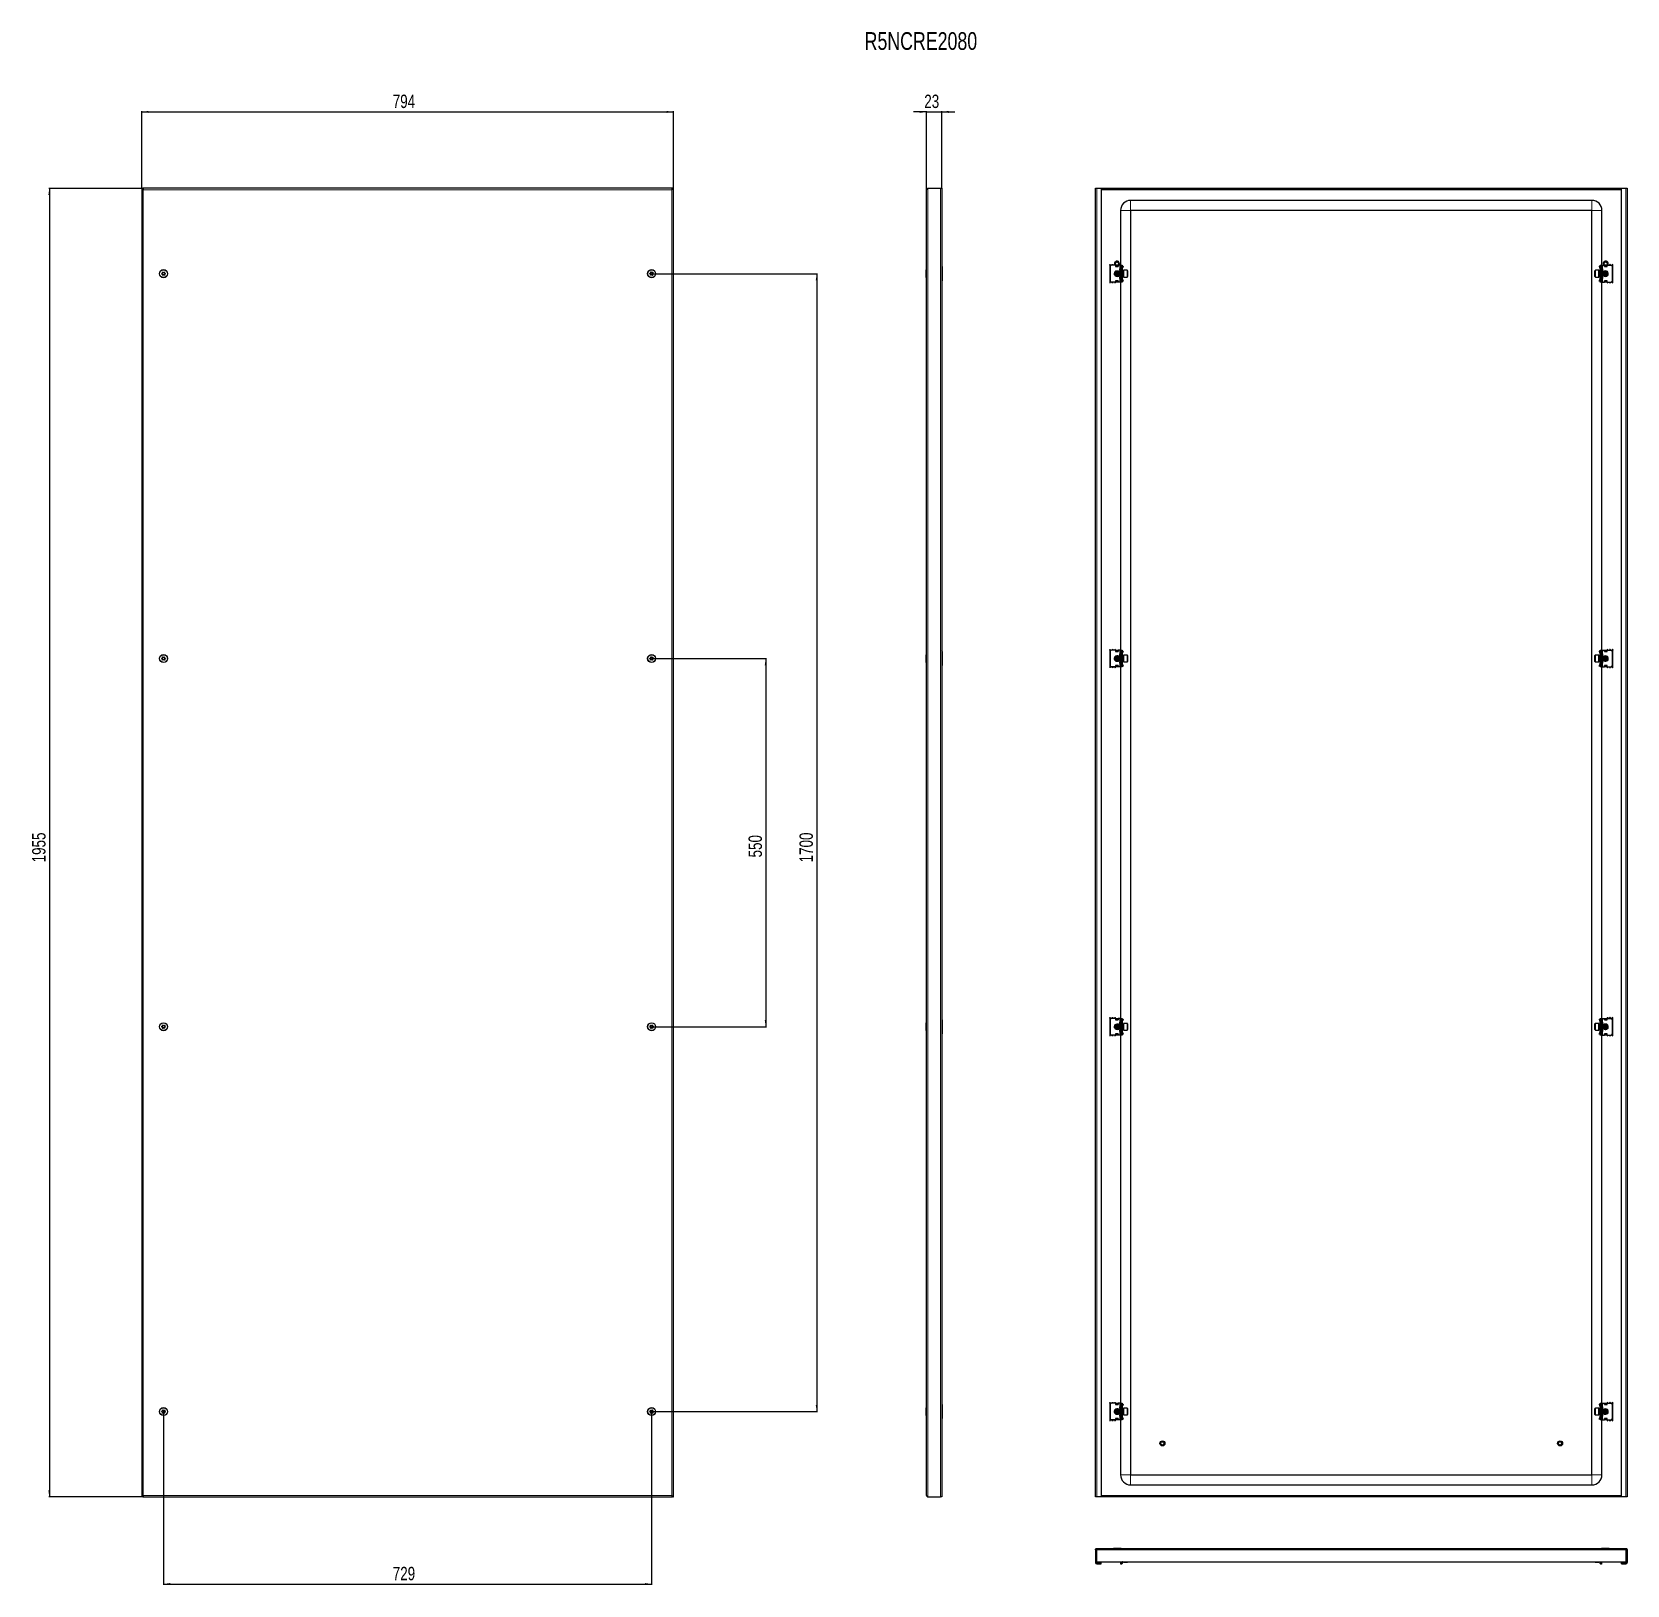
# Model space of a CAD drawing. Header units: millimetres. Extents: x -468 to 1915, y -1114 to 1206.
import ezdxf

# ---------------------------------------------------------------- set-up
doc = ezdxf.new("R2010")
doc.units = ezdxf.units.MM
doc.layers.add('FORMAT', color=7, linetype='Continuous')
doc.styles.add('SLDTEXTSTYLE0', font='TXT', dxfattribs={"width": 0.75})
doc.dimstyles.new('SLDDIMSTYLE0', dxfattribs={"dimtxt": 20, "dimasz": 10, "dimexe": 0, "dimexo": 0.0625, "dimgap": 5, "dimtad": 2, "dimdec": 1, "dimrnd": 1e-09, "dimzin": 12, "dimdsep": 46, "dimtxsty": 'SLDTEXTSTYLE0', "dimsah": 1, "dimcen": 0.09, "dimadec": 0, "dimazin": 3, "dimtfac": 1, "dimtmove": 0, "dimatfit": 0, "dimfxl": 0, "dimfrac": 2, "dimtolj": 1, "dimtzin": 12, "dimarcsym": 0})
doc.dimstyles.new('SLDDIMSTYLE1', dxfattribs={"dimtxt": 20, "dimasz": 10, "dimexe": 0, "dimexo": 0.0625, "dimgap": 5, "dimtad": 2, "dimdec": 1, "dimrnd": 1e-09, "dimzin": 12, "dimdsep": 46, "dimtxsty": 'SLDTEXTSTYLE0', "dimsah": 1, "dimcen": 0.09, "dimadec": 0, "dimazin": 3, "dimtfac": 1, "dimtofl": 0, "dimtmove": 0, "dimatfit": 3, "dimfxl": 0, "dimfrac": 2, "dimtolj": 1, "dimtzin": 12, "dimarcsym": 0})

msp = doc.modelspace()

# ---------------------------------------------------------------- texts
at = {"layer": 'FORMAT', "insert": (776.08, 1205.74), "char_height": 26.458, "attachment_point": 1, "style": 'SLDTEXTSTYLE0'}
msp.add_mtext('R5NCRE2080', dxfattribs=at)

# ---------------------------------------------------------------- blocks, each defined once
blk = doc.blocks.new('_D')
at = {"layer": 'FORMAT'}
for p, q in [((868.5, 1086.6), (849.3, 1086.6)), ((868.5, 970.3), (868.5, 1087.6)), ((868.5, 1086.6), (891.5, 1086.6)), ((891.5, 972.4), (891.5, 1087.6)), ((891.5, 1086.6), (910.7, 1086.6))]:
    blk.add_line(p, q, dxfattribs=at)
for points in [[(868.5, 1086.6), (858.5, 1088.1), (858.5, 1085.1)], [(891.5, 1086.6), (901.5, 1085.1), (901.5, 1088.1)]]:
    blk.add_solid(points, dxfattribs=at)
at = {"layer": 'FORMAT', "insert": (865.2, 1112.4), "char_height": 20, "attachment_point": 1, "style": 'SLDTEXTSTYLE0'}
blk.add_mtext('23', dxfattribs=at)
blk = doc.blocks.new('_D_1')
at = {"layer": 'FORMAT'}
for p, q in [((-303.6, 972.4), (-442.6, 972.4)), ((-441.6, 972.4), (-441.6, -982.6)), ((-303.6, -982.6), (-442.6, -982.6))]:
    blk.add_line(p, q, dxfattribs=at)
for points in [[(-441.6, 972.4), (-443.1, 962.4), (-440, 962.4)], [(-441.6, -982.6), (-440, -972.6), (-443.1, -972.6)]]:
    blk.add_solid(points, dxfattribs=at)
at = {"layer": 'FORMAT', "insert": (-467.3, -34.6), "char_height": 20, "attachment_point": 1, "rotation": 90, "style": 'SLDTEXTSTYLE0'}
blk.add_mtext('1955', dxfattribs=at)
blk = doc.blocks.new('_D_2')
at = {"layer": 'FORMAT'}
for p, q in [((-303.6, 972.4), (-303.6, 1087.6)), ((-303.6, 1086.6), (490.4, 1086.6)), ((490.4, 972.4), (490.4, 1087.6))]:
    blk.add_line(p, q, dxfattribs=at)
for points in [[(-303.6, 1086.6), (-293.6, 1085.1), (-293.6, 1088.1)], [(490.4, 1086.6), (480.4, 1088.1), (480.4, 1085.1)]]:
    blk.add_solid(points, dxfattribs=at)
at = {"layer": 'FORMAT', "insert": (71.3, 1112.4), "char_height": 20, "attachment_point": 1, "style": 'SLDTEXTSTYLE0'}
blk.add_mtext('794', dxfattribs=at)
blk = doc.blocks.new('_D_3')
at = {"layer": 'FORMAT'}
for p, q in [((457.9, 844.9), (705.6, 844.9)), ((704.6, 844.9), (704.6, -855.1)), ((457.9, -855.1), (705.6, -855.1))]:
    blk.add_line(p, q, dxfattribs=at)
for points in [[(704.6, 844.9), (703.1, 834.9), (706.2, 834.9)], [(704.6, -855.1), (706.2, -845.1), (703.1, -845.1)]]:
    blk.add_solid(points, dxfattribs=at)
at = {"layer": 'FORMAT', "insert": (678.8, -34.6), "char_height": 20, "attachment_point": 1, "rotation": 90, "style": 'SLDTEXTSTYLE0'}
blk.add_mtext('1700', dxfattribs=at)
blk = doc.blocks.new('_D_4')
at = {"layer": 'FORMAT'}
for p, q in [((-271.1, -855.1), (-271.1, -1113.7)), ((457.9, -855.1), (457.9, -1113.7)), ((-271.1, -1112.7), (457.9, -1112.7))]:
    blk.add_line(p, q, dxfattribs=at)
for points in [[(-271.1, -1112.7), (-261.1, -1114.3), (-261.1, -1111.2)], [(457.9, -1112.7), (447.9, -1111.2), (447.9, -1114.3)]]:
    blk.add_solid(points, dxfattribs=at)
at = {"layer": 'FORMAT', "insert": (71.3, -1087), "char_height": 20, "attachment_point": 1, "style": 'SLDTEXTSTYLE0'}
blk.add_mtext('729', dxfattribs=at)
blk = doc.blocks.new('_D_5')
at = {"layer": 'FORMAT'}
for p, q in [((457.9, 269.9), (629.4, 269.9)), ((628.4, 269.9), (628.4, -280.1)), ((457.9, -280.1), (629.4, -280.1))]:
    blk.add_line(p, q, dxfattribs=at)
for points in [[(628.4, 269.9), (626.9, 259.9), (630, 259.9)], [(628.4, -280.1), (630, -270.1), (626.9, -270.1)]]:
    blk.add_solid(points, dxfattribs=at)
at = {"layer": 'FORMAT', "insert": (602.7, -27.2), "char_height": 20, "attachment_point": 1, "rotation": 90, "style": 'SLDTEXTSTYLE0'}
blk.add_mtext('550', dxfattribs=at)

# ---------------------------------------------------------------- dimensions: what is measured, and where the dimension line sits
at = {"layer": 'FORMAT'}
for base, p1, p2, angle, picture, middle in [((490.44, 1086.59), (-303.56, 972.43), (490.44, 972.43), 0, '_D_2', (93.44, 1086.59)), ((-441.57, -982.57), (-303.56, 972.43), (-303.56, -982.57), 90, '_D_1', (-441.57, -5.07)), ((704.61, -855.07), (457.94, 844.93), (457.94, -855.07), 90, '_D_3', (704.61, -5.07)), ((628.44, -280.07), (457.94, 269.93), (457.94, -280.07), 90, '_D_5', (628.44, -5.07))]:
    dim = msp.add_linear_dim(base=base, p1=p1, p2=p2, angle=angle, dimstyle='SLDDIMSTYLE1', dxfattribs=at)
    dim.commit()
    dim.dimension.update_dxf_attribs({"geometry": picture, "text_midpoint": middle, "dimtype": 160})
for base, p1, p2, dimstyle, picture, middle in [((891.5, 1086.59), (868.5, 970.33), (891.5, 972.43), 'SLDDIMSTYLE0', '_D', (880, 1086.59)), ((457.94, -1112.74), (-271.06, -855.07), (457.94, -855.07), 'SLDDIMSTYLE1', '_D_4', (93.44, -1112.74))]:
    dim = msp.add_linear_dim(base=base, p1=p1, p2=p2, dimstyle=dimstyle, dxfattribs=at)
    dim.commit()
    dim.dimension.update_dxf_attribs({"geometry": picture, "text_midpoint": middle, "dimtype": 160})

# ---------------------------------------------------------------- linework, layer by layer
at = {"color": 7, "linetype": 'Continuous', "lineweight": 25}
for p, q in [((-303.56, 972.43), (-303.56, -982.57)), ((-303.56, 972.43), (-302.06, 972.43)), ((-301.86, 972.43), (-302.06, 972.43)), ((-301.86, 971.31), (-301.86, 972.43)), ((488.74, 972.43), (-301.86, 972.43)), ((488.74, 971.31), (488.74, 972.43)), ((488.94, 972.43), (488.74, 972.43)), ((488.94, 972.43), (490.44, 972.43)), ((490.44, -982.57), (490.44, 972.43)), ((868.5, -980.47), (868.5, 970.33)), ((870.6, 972.43), (889.4, 972.43)), ((889.4, 972.43), (891.5, 972.43)), ((891.5, 972.43), (891.5, -982.57)), ((1120.95, 972.43), (1123.05, 972.43)), ((1120.95, -982.57), (1120.95, 972.43)), ((1123.05, 972.43), (1129.45, 972.43)), ((1129.45, 972.43), (1129.45, -982.57)), ((1129.45, 972.43), (1906.45, 972.43)), ((1129.45, 970.93), (1906.45, 970.93)), ((1862.45, 954.43), (1173.45, 954.43)), ((1906.45, -982.57), (1906.45, 972.43)), ((1906.45, 972.43), (1912.85, 972.43)), ((1912.85, 972.43), (1914.95, 972.43)), ((1914.95, 972.43), (1914.95, -982.57)), ((1158.45, 939.43), (1158.45, 857.43)), ((1173.45, 939.43), (1173.45, -949.57)), ((1862.45, 939.43), (1173.45, 939.43)), ((1862.45, -949.57), (1862.45, 939.43)), ((1877.45, 857.43), (1877.45, 939.43)), ((868.5, 850.71), (868.2, 850.71)), ((868.2, 839.14), (868.2, 850.71)), ((868.2, 839.14), (868.5, 839.14)), ((892, 855.43), (892, 834.43)), ((1142.45, 857.68), (1142.45, 832.18)), ((1142.95, 855.43), (1142.95, 834.43)), ((1150.95, 857.43), (1144.95, 857.43)), ((1150.95, 857.43), (1150.95, 855.43)), ((1151.15, 856.64), (1150.95, 856.75)), ((1150.95, 855.43), (1154.95, 855.43)), ((1150.95, 834.43), (1150.95, 832.43)), ((1154.95, 834.43), (1150.95, 834.43)), ((1151.15, 855.43), (1151.15, 856.64)), ((1151.15, 832.54), (1151.15, 834.43)), ((1151.2, 857.05), (1151.53, 857.28)), ((1151.7, 857.05), (1151.2, 856.69)), ((1151.2, 856.69), (1151.2, 857.05)), ((1151.2, 855.78), (1151.2, 856.69)), ((1151.2, 855.43), (1151.2, 855.78)), ((1151.2, 834.07), (1151.2, 834.43)), ((1151.2, 833.16), (1151.2, 834.07)), ((1151.7, 857.2), (1151.7, 857.05)), ((1151.7, 857.05), (1152.1, 857.05)), ((1152.42, 842.36), (1153.25, 842.17)), ((1153.5, 847.93), (1152.95, 847.37)), ((1152.95, 847.37), (1152.95, 842.48)), ((1152.95, 842.48), (1153.5, 841.93)), ((1153.56, 847.93), (1153.5, 847.93)), ((1153.5, 847.93), (1153.5, 841.93)), ((1153.5, 841.93), (1153.56, 841.93)), ((1153.95, 847.37), (1153.56, 847.93)), ((1153.56, 847.93), (1153.56, 843.78)), ((1153.56, 843.78), (1153.56, 841.93)), ((1153.56, 841.93), (1153.95, 842.48)), ((1153.74, 842.18), (1154.11, 842.25)), ((1153.79, 857.05), (1154.2, 857.05)), ((1154.33, 847.93), (1153.95, 847.37)), ((1153.95, 847.37), (1153.95, 843.99)), ((1153.95, 843.99), (1153.95, 842.48)), ((1153.95, 842.48), (1154.33, 841.93)), ((1154.2, 857.05), (1154.2, 857.2)), ((1154.7, 856.69), (1154.2, 857.05)), ((1154.56, 847.93), (1154.33, 847.93)), ((1154.33, 847.93), (1154.33, 843.78)), ((1154.33, 843.78), (1154.33, 841.93)), ((1154.33, 841.93), (1154.56, 841.93)), ((1154.36, 857.28), (1154.7, 857.05)), ((1154.95, 847.37), (1154.56, 847.93)), ((1154.56, 847.93), (1154.56, 843.78)), ((1154.56, 843.78), (1154.56, 841.93)), ((1154.56, 841.93), (1154.95, 842.48)), ((1154.7, 857.05), (1154.7, 856.69)), ((1154.95, 856.75), (1154.7, 856.61)), ((1154.7, 856.69), (1154.7, 855.78)), ((1154.7, 855.78), (1154.7, 855.43)), ((1154.7, 834.43), (1154.7, 834.07)), ((1154.7, 834.07), (1154.7, 833.16)), ((1154.77, 847.62), (1155.02, 847.48)), ((1155.02, 842.37), (1154.77, 842.24)), ((1154.95, 855.43), (1154.95, 857.43)), ((1157.45, 857.43), (1154.95, 857.43)), ((1155.33, 847.93), (1154.95, 847.37)), ((1154.95, 847.37), (1154.95, 843.99)), ((1154.95, 843.99), (1154.95, 842.48)), ((1154.95, 842.48), (1155.33, 841.93)), ((1154.95, 832.43), (1154.95, 834.43)), ((1155.56, 847.93), (1155.33, 847.93)), ((1155.33, 847.93), (1155.33, 843.78)), ((1155.33, 843.78), (1155.33, 841.93)), ((1155.33, 841.93), (1155.56, 841.93)), ((1155.95, 847.37), (1155.56, 847.93)), ((1155.56, 847.93), (1155.56, 843.78)), ((1155.56, 843.78), (1155.56, 841.93)), ((1155.56, 841.93), (1155.95, 842.48)), ((1156.33, 847.93), (1155.95, 847.37)), ((1155.95, 847.37), (1155.95, 843.99)), ((1155.95, 843.99), (1155.95, 842.48)), ((1155.95, 842.48), (1156.33, 841.93)), ((1156.56, 847.93), (1156.33, 847.93)), ((1156.33, 847.93), (1156.33, 843.78)), ((1156.33, 843.78), (1156.33, 841.93)), ((1156.33, 841.93), (1156.56, 841.93)), ((1156.95, 847.37), (1156.56, 847.93)), ((1156.56, 847.93), (1156.56, 843.78)), ((1156.56, 843.78), (1156.56, 841.93)), ((1156.56, 841.93), (1156.95, 842.48)), ((1156.95, 851.93), (1156.95, 849.93)), ((1157.45, 851.93), (1156.95, 851.93)), ((1156.95, 850.18), (1157.95, 850.18)), ((1156.95, 849.93), (1158.62, 848.96)), ((1158.45, 848.93), (1156.95, 848.93)), ((1156.95, 848.93), (1156.95, 840.93)), ((1156.95, 840.93), (1158.45, 840.93)), ((1158.62, 840.89), (1156.95, 839.93)), ((1156.95, 839.93), (1156.95, 837.93)), ((1157.95, 839.68), (1156.95, 839.68)), ((1156.95, 837.93), (1157.45, 837.93)), ((1158.95, 857.43), (1157.45, 857.43)), ((1158.95, 851.93), (1157.45, 851.93)), ((1157.45, 837.93), (1158.95, 837.93)), ((1157.95, 850.18), (1158.45, 850.18)), ((1158.45, 839.68), (1157.95, 839.68)), ((1158.45, 850.18), (1158.45, 849.06)), ((1158.45, 840.79), (1158.45, 839.68)), ((1158.95, 855.43), (1158.95, 857.43)), ((1158.95, 857.43), (1160.95, 857.43)), ((1158.95, 855.43), (1158.95, 834.43)), ((1158.95, 832.43), (1158.95, 834.43)), ((1159.95, 834.43), (1159.95, 855.43)), ((1160.95, 857.43), (1160.95, 857.16)), ((1160.95, 857.16), (1160.95, 832.69)), ((1160.95, 856.34), (1161.15, 856.13)), ((1161.45, 853.68), (1160.95, 853.68)), ((1161.45, 850.18), (1160.95, 850.18)), ((1161.33, 847.93), (1160.95, 847.37)), ((1160.95, 842.48), (1161.33, 841.93)), ((1160.95, 839.68), (1161.45, 839.68)), ((1161.45, 836.18), (1160.95, 836.18)), ((1161.56, 847.93), (1161.33, 847.93)), ((1161.33, 847.93), (1161.33, 843.78)), ((1161.33, 843.78), (1161.33, 841.93)), ((1161.33, 841.93), (1161.56, 841.93)), ((1161.45, 855.43), (1161.45, 854.97)), ((1161.45, 850.18), (1161.45, 853.68)), ((1161.45, 847.93), (1161.45, 850.18)), ((1161.45, 839.68), (1161.45, 841.93)), ((1161.45, 836.18), (1161.45, 839.68)), ((1161.45, 834.43), (1161.45, 834.82)), ((1161.53, 855.09), (1162.51, 856.06)), ((1161.89, 854.74), (1161.53, 855.09)), ((1161.89, 835.11), (1161.53, 834.76)), ((1161.53, 834.76), (1162.51, 833.79)), ((1161.95, 847.37), (1161.56, 847.93)), ((1161.56, 847.93), (1161.56, 843.78)), ((1161.56, 843.78), (1161.56, 841.93)), ((1161.56, 841.93), (1161.95, 842.48)), ((1161.89, 854.74), (1162.86, 855.71)), ((1161.89, 835.11), (1162.86, 834.14)), ((1162.33, 847.93), (1161.95, 847.37)), ((1161.95, 847.37), (1161.95, 843.99)), ((1161.95, 843.99), (1161.95, 842.48)), ((1161.95, 842.48), (1162.33, 841.93)), ((1162.7, 847.93), (1162.33, 847.93)), ((1162.33, 847.93), (1162.33, 843.78)), ((1162.33, 843.78), (1162.33, 841.93)), ((1162.33, 841.93), (1162.7, 841.93)), ((1162.51, 856.06), (1162.86, 855.71)), ((1162.51, 833.79), (1162.86, 834.14)), ((1168.35, 849.93), (1162.95, 849.93)), ((1162.95, 849.93), (1162.95, 839.93)), ((1162.95, 839.93), (1168.35, 839.93)), ((1168.95, 849.33), (1168.95, 840.53)), ((1866.95, 848.99), (1866.95, 849.33)), ((1866.95, 840.53), (1866.95, 848.99)), ((1872.95, 849.93), (1867.55, 849.93)), ((1867.55, 839.93), (1872.95, 839.93)), ((1872.95, 849.55), (1872.95, 849.93)), ((1872.95, 839.93), (1872.95, 849.55)), ((1873.39, 856.06), (1873.03, 855.71)), ((1874.01, 854.74), (1873.03, 855.71)), ((1874.01, 835.11), (1873.03, 834.14)), ((1873.39, 833.79), (1873.03, 834.14)), ((1873.56, 847.93), (1873.2, 847.93)), ((1873.2, 841.93), (1873.56, 841.93)), ((1874.36, 855.09), (1873.39, 856.06)), ((1874.36, 834.76), (1873.39, 833.79)), ((1873.95, 847.37), (1873.56, 847.93)), ((1873.56, 843.78), (1873.56, 847.93)), ((1873.56, 841.93), (1873.56, 843.78)), ((1873.56, 841.93), (1873.95, 842.48)), ((1874.33, 847.93), (1873.95, 847.37)), ((1873.95, 843.99), (1873.95, 847.37)), ((1873.95, 842.48), (1873.95, 843.99)), ((1873.95, 842.48), (1874.33, 841.93)), ((1874.01, 854.74), (1874.36, 855.09)), ((1874.01, 835.11), (1874.36, 834.76)), ((1874.56, 847.93), (1874.33, 847.93)), ((1874.33, 843.78), (1874.33, 847.93)), ((1874.33, 841.93), (1874.33, 843.78)), ((1874.33, 841.93), (1874.56, 841.93)), ((1874.45, 855.43), (1874.45, 855.03)), ((1874.45, 853.68), (1874.95, 853.68)), ((1874.45, 853.68), (1874.45, 850.18)), ((1874.95, 850.18), (1874.45, 850.18)), ((1874.45, 850.18), (1874.45, 847.93)), ((1874.45, 841.93), (1874.45, 839.68)), ((1874.45, 839.68), (1874.95, 839.68)), ((1874.45, 839.68), (1874.45, 836.18)), ((1874.45, 836.18), (1874.95, 836.18)), ((1874.45, 834.43), (1874.45, 834.89)), ((1874.95, 847.37), (1874.56, 847.93)), ((1874.56, 843.78), (1874.56, 847.93)), ((1874.56, 841.93), (1874.56, 843.78)), ((1874.56, 841.93), (1874.95, 842.48)), ((1874.74, 856.13), (1874.95, 856.34)), ((1874.95, 857.43), (1876.95, 857.43)), ((1874.95, 857.16), (1874.95, 857.43)), ((1874.95, 832.69), (1874.95, 857.16)), ((1875.95, 855.43), (1875.95, 834.43)), ((1876.95, 857.43), (1876.95, 855.43)), ((1876.95, 857.43), (1878.45, 857.43)), ((1876.95, 834.43), (1876.95, 855.43)), ((1878.45, 851.93), (1876.95, 851.93)), ((1876.95, 837.93), (1878.45, 837.93)), ((1876.95, 834.43), (1876.95, 832.43)), ((1877.27, 848.96), (1878.95, 849.93)), ((1878.95, 839.93), (1877.27, 840.89)), ((1877.45, 849.06), (1877.45, 850.18)), ((1877.45, 850.18), (1877.95, 850.18)), ((1878.95, 848.93), (1877.45, 848.93)), ((1877.45, 840.93), (1878.95, 840.93)), ((1877.45, 839.68), (1877.45, 840.79)), ((1877.95, 839.68), (1877.45, 839.68)), ((1877.95, 850.18), (1878.95, 850.18)), ((1878.95, 839.68), (1877.95, 839.68)), ((1878.45, 857.43), (1880.95, 857.43)), ((1878.95, 851.93), (1878.45, 851.93)), ((1878.45, 837.93), (1878.95, 837.93)), ((1878.95, 849.93), (1878.95, 851.93)), ((1878.95, 840.93), (1878.95, 848.93)), ((1879.33, 847.93), (1878.95, 847.37)), ((1878.95, 842.48), (1879.33, 841.93)), ((1878.95, 837.93), (1878.95, 839.93)), ((1879.56, 847.93), (1879.33, 847.93)), ((1879.33, 843.78), (1879.33, 847.93)), ((1879.33, 841.93), (1879.33, 843.78)), ((1879.33, 841.93), (1879.56, 841.93)), ((1879.95, 847.37), (1879.56, 847.93)), ((1879.56, 843.78), (1879.56, 847.93)), ((1879.56, 841.93), (1879.56, 843.78)), ((1879.56, 841.93), (1879.95, 842.48)), ((1880.33, 847.93), (1879.95, 847.37)), ((1879.95, 843.99), (1879.95, 847.37)), ((1879.95, 842.48), (1879.95, 843.99)), ((1879.95, 842.48), (1880.33, 841.93)), ((1880.56, 847.93), (1880.33, 847.93)), ((1880.33, 843.78), (1880.33, 847.93)), ((1880.33, 841.93), (1880.33, 843.78)), ((1880.33, 841.93), (1880.56, 841.93)), ((1880.95, 847.37), (1880.56, 847.93)), ((1880.56, 843.78), (1880.56, 847.93)), ((1880.56, 841.93), (1880.56, 843.78)), ((1880.56, 841.93), (1880.95, 842.48)), ((1880.87, 847.48), (1881.12, 847.62)), ((1881.12, 842.24), (1880.87, 842.37)), ((1880.95, 857.43), (1880.95, 855.43)), ((1881.2, 856.61), (1880.95, 856.75)), ((1880.95, 855.43), (1884.95, 855.43)), ((1881.33, 847.93), (1880.95, 847.37)), ((1880.95, 843.99), (1880.95, 847.37)), ((1880.95, 842.48), (1880.95, 843.99)), ((1880.95, 842.48), (1881.33, 841.93)), ((1884.95, 834.43), (1880.95, 834.43)), ((1880.95, 834.43), (1880.95, 832.43)), ((1881.2, 857.05), (1881.53, 857.28)), ((1881.7, 857.05), (1881.2, 856.69)), ((1881.2, 856.69), (1881.2, 857.05)), ((1881.2, 855.78), (1881.2, 856.69)), ((1881.2, 855.43), (1881.2, 855.78)), ((1881.2, 834.07), (1881.2, 834.43)), ((1881.2, 833.16), (1881.2, 834.07)), ((1881.56, 847.93), (1881.33, 847.93)), ((1881.33, 843.78), (1881.33, 847.93)), ((1881.33, 841.93), (1881.33, 843.78)), ((1881.33, 841.93), (1881.56, 841.93)), ((1881.95, 847.37), (1881.56, 847.93)), ((1881.56, 843.78), (1881.56, 847.93)), ((1881.56, 841.93), (1881.56, 843.78)), ((1881.56, 841.93), (1881.95, 842.48)), ((1881.7, 857.2), (1881.7, 857.05)), ((1881.7, 857.05), (1882.1, 857.05)), ((1881.78, 842.25), (1882.15, 842.18)), ((1882.33, 847.93), (1881.95, 847.37)), ((1881.95, 843.99), (1881.95, 847.37)), ((1881.95, 842.48), (1881.95, 843.99)), ((1881.95, 842.48), (1882.33, 841.93)), ((1882.39, 847.93), (1882.33, 847.93)), ((1882.33, 843.78), (1882.33, 847.93)), ((1882.33, 841.93), (1882.33, 843.78)), ((1882.33, 841.93), (1882.39, 841.93)), ((1882.95, 847.37), (1882.39, 847.93)), ((1882.39, 847.7), (1882.39, 847.93)), ((1882.39, 841.93), (1882.39, 847.7)), ((1882.39, 841.93), (1882.95, 842.48)), ((1882.64, 842.17), (1883.47, 842.36)), ((1882.95, 847.19), (1882.95, 847.37)), ((1882.95, 842.48), (1882.95, 847.19)), ((1883.79, 857.05), (1884.2, 857.05)), ((1884.2, 857.05), (1884.2, 857.2)), ((1884.7, 856.69), (1884.2, 857.05)), ((1884.36, 857.28), (1884.7, 857.05)), ((1884.7, 857.05), (1884.7, 856.69)), ((1884.7, 856.69), (1884.7, 855.78)), ((1884.7, 855.78), (1884.7, 855.43)), ((1884.7, 834.43), (1884.7, 834.07)), ((1884.7, 834.07), (1884.7, 833.16)), ((1884.95, 856.75), (1884.75, 856.64)), ((1884.75, 856.64), (1884.75, 855.43)), ((1884.75, 834.43), (1884.75, 832.54)), ((1884.95, 855.43), (1884.95, 857.43)), ((1884.95, 857.43), (1890.95, 857.43)), ((1884.95, 832.43), (1884.95, 834.43)), ((1892.95, 834.43), (1892.95, 855.43)), ((1893.45, 832.18), (1893.45, 857.68)), ((1150.95, 832.43), (1144.95, 832.43)), ((1150.45, 832.43), (1150.45, 832.18)), ((1150.95, 832.54), (1151.15, 832.54)), ((1151.2, 833.16), (1151.7, 832.8)), ((1151.2, 832.8), (1151.2, 833.16)), ((1151.7, 832.45), (1151.2, 832.8)), ((1154.2, 832.8), (1151.7, 832.8)), ((1151.7, 832.8), (1151.7, 832.45)), ((1154.2, 832.45), (1151.7, 832.45)), ((1154.2, 832.8), (1154.7, 833.16)), ((1154.2, 832.45), (1154.2, 832.8)), ((1154.7, 832.8), (1154.2, 832.45)), ((1154.7, 833.16), (1154.7, 832.8)), ((1157.45, 832.43), (1154.95, 832.43)), ((1158.95, 832.43), (1157.45, 832.43)), ((1158.45, 832.43), (1158.45, 282.43)), ((1160.95, 832.43), (1158.95, 832.43)), ((1161.15, 833.72), (1160.95, 833.51)), ((1160.95, 832.69), (1160.95, 832.43)), ((1874.95, 833.51), (1874.74, 833.72)), ((1874.95, 832.43), (1874.95, 832.69)), ((1876.95, 832.43), (1874.95, 832.43)), ((1876.95, 832.43), (1878.45, 832.43)), ((1877.45, 282.43), (1877.45, 832.43)), ((1878.45, 832.43), (1880.95, 832.43)), ((1881.2, 832.8), (1881.2, 833.16)), ((1881.2, 833.16), (1881.7, 832.8)), ((1881.7, 832.45), (1881.2, 832.8)), ((1881.7, 832.8), (1881.7, 832.45)), ((1884.2, 832.8), (1881.7, 832.8)), ((1884.2, 832.45), (1881.7, 832.45)), ((1884.2, 832.8), (1884.7, 833.16)), ((1884.2, 832.45), (1884.2, 832.8)), ((1884.7, 832.8), (1884.2, 832.45)), ((1884.7, 833.16), (1884.7, 832.8)), ((1884.75, 832.54), (1884.95, 832.54)), ((1884.95, 832.43), (1890.95, 832.43)), ((1885.45, 832.18), (1885.45, 832.43)), ((868.5, 275.71), (868.2, 275.71)), ((868.2, 264.14), (868.2, 275.71)), ((868.2, 264.14), (868.5, 264.14)), ((892, 280.43), (892, 259.43)), ((1142.45, 282.68), (1142.45, 257.18)), ((1142.95, 280.43), (1142.95, 259.43)), ((1150.95, 282.43), (1144.95, 282.43)), ((1150.45, 282.68), (1150.45, 282.43)), ((1150.95, 282.43), (1150.95, 280.43)), ((1151.15, 282.31), (1150.95, 282.31)), ((1150.95, 280.43), (1154.95, 280.43)), ((1151.15, 280.43), (1151.15, 282.31)), ((1151.2, 282.05), (1151.7, 282.4)), ((1151.7, 282.05), (1151.2, 281.69)), ((1151.2, 281.69), (1151.2, 282.05)), ((1151.2, 280.78), (1151.2, 281.69)), ((1151.2, 280.43), (1151.2, 280.78)), ((1151.7, 282.4), (1151.7, 282.05)), ((1151.7, 282.4), (1154.2, 282.4)), ((1151.7, 282.05), (1154.2, 282.05)), ((1152.42, 267.36), (1153.25, 267.17)), ((1153.5, 272.93), (1152.95, 272.37)), ((1152.95, 272.37), (1152.95, 267.48)), ((1152.95, 267.48), (1153.5, 266.93)), ((1153.56, 272.93), (1153.5, 272.93)), ((1153.5, 272.93), (1153.5, 266.93)), ((1153.5, 266.93), (1153.56, 266.93)), ((1153.95, 272.37), (1153.56, 272.93)), ((1153.56, 272.93), (1153.56, 268.78)), ((1153.56, 268.78), (1153.56, 266.93)), ((1153.56, 266.93), (1153.95, 267.48)), ((1153.74, 267.18), (1154.11, 267.25)), ((1154.33, 272.93), (1153.95, 272.37)), ((1153.95, 272.37), (1153.95, 268.99)), ((1153.95, 268.99), (1153.95, 267.48)), ((1153.95, 267.48), (1154.33, 266.93)), ((1154.2, 282.05), (1154.2, 282.4)), ((1154.2, 282.4), (1154.7, 282.05)), ((1154.7, 281.69), (1154.2, 282.05)), ((1154.56, 272.93), (1154.33, 272.93)), ((1154.33, 272.93), (1154.33, 268.78)), ((1154.33, 268.78), (1154.33, 266.93)), ((1154.33, 266.93), (1154.56, 266.93)), ((1154.95, 272.37), (1154.56, 272.93)), ((1154.56, 272.93), (1154.56, 268.78)), ((1154.56, 268.78), (1154.56, 266.93)), ((1154.56, 266.93), (1154.95, 267.48)), ((1154.7, 282.05), (1154.7, 281.69)), ((1154.7, 281.69), (1154.7, 280.78)), ((1154.7, 280.78), (1154.7, 280.43)), ((1154.77, 272.62), (1155.02, 272.48)), ((1155.02, 267.37), (1154.77, 267.24)), ((1154.95, 280.43), (1154.95, 282.43)), ((1157.45, 282.43), (1154.95, 282.43)), ((1155.33, 272.93), (1154.95, 272.37)), ((1154.95, 272.37), (1154.95, 268.99)), ((1154.95, 268.99), (1154.95, 267.48)), ((1154.95, 267.48), (1155.33, 266.93)), ((1155.56, 272.93), (1155.33, 272.93)), ((1155.33, 272.93), (1155.33, 268.78)), ((1155.33, 268.78), (1155.33, 266.93)), ((1155.33, 266.93), (1155.56, 266.93)), ((1155.95, 272.37), (1155.56, 272.93)), ((1155.56, 272.93), (1155.56, 268.78)), ((1155.56, 268.78), (1155.56, 266.93)), ((1155.56, 266.93), (1155.95, 267.48)), ((1156.33, 272.93), (1155.95, 272.37)), ((1155.95, 272.37), (1155.95, 268.99)), ((1155.95, 268.99), (1155.95, 267.48)), ((1155.95, 267.48), (1156.33, 266.93)), ((1156.56, 272.93), (1156.33, 272.93)), ((1156.33, 272.93), (1156.33, 268.78)), ((1156.33, 268.78), (1156.33, 266.93)), ((1156.33, 266.93), (1156.56, 266.93)), ((1156.95, 272.37), (1156.56, 272.93)), ((1156.56, 272.93), (1156.56, 268.78)), ((1156.56, 268.78), (1156.56, 266.93)), ((1156.56, 266.93), (1156.95, 267.48)), ((1156.95, 276.93), (1156.95, 274.93)), ((1157.45, 276.93), (1156.95, 276.93)), ((1156.95, 275.18), (1157.95, 275.18)), ((1156.95, 274.93), (1158.62, 273.96)), ((1158.45, 273.93), (1156.95, 273.93)), ((1156.95, 273.93), (1156.95, 265.93)), ((1156.95, 265.93), (1158.45, 265.93)), ((1158.62, 265.89), (1156.95, 264.93)), ((1156.95, 264.93), (1156.95, 262.93)), ((1157.95, 264.68), (1156.95, 264.68)), ((1156.95, 262.93), (1157.45, 262.93)), ((1158.95, 282.43), (1157.45, 282.43)), ((1158.95, 276.93), (1157.45, 276.93)), ((1157.45, 262.93), (1158.95, 262.93)), ((1157.95, 275.18), (1158.45, 275.18)), ((1158.45, 264.68), (1157.95, 264.68)), ((1158.45, 275.18), (1158.45, 274.06)), ((1158.45, 265.79), (1158.45, 264.68)), ((1158.95, 282.43), (1160.95, 282.43)), ((1158.95, 280.43), (1158.95, 282.43)), ((1158.95, 280.43), (1158.95, 259.43)), ((1159.95, 259.43), (1159.95, 280.43)), ((1160.95, 282.43), (1160.95, 282.16)), ((1160.95, 282.16), (1160.95, 257.69)), ((1160.95, 281.34), (1161.15, 281.13)), ((1161.45, 278.68), (1160.95, 278.68)), ((1161.45, 275.18), (1160.95, 275.18)), ((1161.33, 272.93), (1160.95, 272.37)), ((1160.95, 267.48), (1161.33, 266.93)), ((1160.95, 264.68), (1161.45, 264.68)), ((1161.56, 272.93), (1161.33, 272.93)), ((1161.33, 272.93), (1161.33, 268.78)), ((1161.33, 268.78), (1161.33, 266.93)), ((1161.33, 266.93), (1161.56, 266.93)), ((1161.45, 280.43), (1161.45, 279.97)), ((1161.45, 275.18), (1161.45, 278.68)), ((1161.45, 272.93), (1161.45, 275.18)), ((1161.45, 264.68), (1161.45, 266.93)), ((1161.45, 261.18), (1161.45, 264.68)), ((1161.53, 280.09), (1162.51, 281.06)), ((1161.89, 279.74), (1161.53, 280.09)), ((1161.95, 272.37), (1161.56, 272.93)), ((1161.56, 272.93), (1161.56, 268.78)), ((1161.56, 268.78), (1161.56, 266.93)), ((1161.56, 266.93), (1161.95, 267.48)), ((1161.89, 279.74), (1162.86, 280.71)), ((1162.33, 272.93), (1161.95, 272.37)), ((1161.95, 272.37), (1161.95, 268.99)), ((1161.95, 268.99), (1161.95, 267.48)), ((1161.95, 267.48), (1162.33, 266.93)), ((1162.7, 272.93), (1162.33, 272.93)), ((1162.33, 272.93), (1162.33, 268.78)), ((1162.33, 268.78), (1162.33, 266.93)), ((1162.33, 266.93), (1162.7, 266.93)), ((1162.51, 281.06), (1162.86, 280.71)), ((1168.35, 274.93), (1162.95, 274.93)), ((1162.95, 274.93), (1162.95, 264.93)), ((1162.95, 264.93), (1168.35, 264.93)), ((1168.95, 274.33), (1168.95, 265.53)), ((1866.95, 273.99), (1866.95, 274.33)), ((1866.95, 265.53), (1866.95, 273.99)), ((1872.95, 274.93), (1867.55, 274.93)), ((1867.55, 264.93), (1872.95, 264.93)), ((1872.95, 274.55), (1872.95, 274.93)), ((1872.95, 264.93), (1872.95, 274.55)), ((1873.39, 281.06), (1873.03, 280.71)), ((1874.01, 279.74), (1873.03, 280.71)), ((1873.56, 272.93), (1873.2, 272.93)), ((1873.2, 266.93), (1873.56, 266.93)), ((1874.36, 280.09), (1873.39, 281.06)), ((1873.95, 272.37), (1873.56, 272.93)), ((1873.56, 268.78), (1873.56, 272.93)), ((1873.56, 266.93), (1873.56, 268.78)), ((1873.56, 266.93), (1873.95, 267.48)), ((1874.33, 272.93), (1873.95, 272.37)), ((1873.95, 268.99), (1873.95, 272.37)), ((1873.95, 267.48), (1873.95, 268.99)), ((1873.95, 267.48), (1874.33, 266.93)), ((1874.01, 279.74), (1874.36, 280.09)), ((1874.56, 272.93), (1874.33, 272.93)), ((1874.33, 268.78), (1874.33, 272.93)), ((1874.33, 266.93), (1874.33, 268.78)), ((1874.33, 266.93), (1874.56, 266.93)), ((1874.45, 280.43), (1874.45, 280.03)), ((1874.45, 278.68), (1874.95, 278.68)), ((1874.45, 278.68), (1874.45, 275.18)), ((1874.95, 275.18), (1874.45, 275.18)), ((1874.45, 275.18), (1874.45, 272.93)), ((1874.45, 266.93), (1874.45, 264.68)), ((1874.45, 264.68), (1874.95, 264.68)), ((1874.45, 264.68), (1874.45, 261.18)), ((1874.95, 272.37), (1874.56, 272.93)), ((1874.56, 268.78), (1874.56, 272.93)), ((1874.56, 266.93), (1874.56, 268.78)), ((1874.56, 266.93), (1874.95, 267.48)), ((1874.74, 281.13), (1874.95, 281.34)), ((1874.95, 282.43), (1876.95, 282.43)), ((1874.95, 282.16), (1874.95, 282.43)), ((1874.95, 257.69), (1874.95, 282.16)), ((1875.95, 280.43), (1875.95, 259.43)), ((1876.95, 282.43), (1876.95, 280.43)), ((1876.95, 282.43), (1878.45, 282.43)), ((1876.95, 259.43), (1876.95, 280.43)), ((1878.45, 276.93), (1876.95, 276.93)), ((1876.95, 262.93), (1878.45, 262.93)), ((1877.27, 273.96), (1878.95, 274.93)), ((1878.95, 264.93), (1877.27, 265.89)), ((1877.45, 274.06), (1877.45, 275.18)), ((1877.45, 275.18), (1877.95, 275.18)), ((1878.95, 273.93), (1877.45, 273.93)), ((1877.45, 265.93), (1878.95, 265.93)), ((1877.45, 264.68), (1877.45, 265.79)), ((1877.95, 264.68), (1877.45, 264.68)), ((1877.95, 275.18), (1878.95, 275.18)), ((1878.95, 264.68), (1877.95, 264.68)), ((1878.45, 282.43), (1880.95, 282.43)), ((1878.95, 276.93), (1878.45, 276.93)), ((1878.45, 262.93), (1878.95, 262.93)), ((1878.95, 274.93), (1878.95, 276.93)), ((1878.95, 265.93), (1878.95, 273.93)), ((1879.33, 272.93), (1878.95, 272.37)), ((1878.95, 267.48), (1879.33, 266.93)), ((1878.95, 262.93), (1878.95, 264.93)), ((1879.56, 272.93), (1879.33, 272.93)), ((1879.33, 268.78), (1879.33, 272.93)), ((1879.33, 266.93), (1879.33, 268.78)), ((1879.33, 266.93), (1879.56, 266.93)), ((1879.95, 272.37), (1879.56, 272.93)), ((1879.56, 268.78), (1879.56, 272.93)), ((1879.56, 266.93), (1879.56, 268.78)), ((1879.56, 266.93), (1879.95, 267.48)), ((1880.33, 272.93), (1879.95, 272.37)), ((1879.95, 268.99), (1879.95, 272.37)), ((1879.95, 267.48), (1879.95, 268.99)), ((1879.95, 267.48), (1880.33, 266.93)), ((1880.56, 272.93), (1880.33, 272.93)), ((1880.33, 268.78), (1880.33, 272.93)), ((1880.33, 266.93), (1880.33, 268.78)), ((1880.33, 266.93), (1880.56, 266.93)), ((1880.95, 272.37), (1880.56, 272.93)), ((1880.56, 268.78), (1880.56, 272.93)), ((1880.56, 266.93), (1880.56, 268.78)), ((1880.56, 266.93), (1880.95, 267.48)), ((1880.87, 272.48), (1881.12, 272.62)), ((1881.12, 267.24), (1880.87, 267.37)), ((1880.95, 282.43), (1880.95, 280.43)), ((1880.95, 280.43), (1884.95, 280.43)), ((1881.33, 272.93), (1880.95, 272.37)), ((1880.95, 268.99), (1880.95, 272.37)), ((1880.95, 267.48), (1880.95, 268.99)), ((1880.95, 267.48), (1881.33, 266.93)), ((1881.2, 282.05), (1881.7, 282.4)), ((1881.7, 282.05), (1881.2, 281.69)), ((1881.2, 281.69), (1881.2, 282.05)), ((1881.2, 280.78), (1881.2, 281.69)), ((1881.2, 280.43), (1881.2, 280.78)), ((1881.56, 272.93), (1881.33, 272.93)), ((1881.33, 268.78), (1881.33, 272.93)), ((1881.33, 266.93), (1881.33, 268.78)), ((1881.33, 266.93), (1881.56, 266.93)), ((1881.95, 272.37), (1881.56, 272.93)), ((1881.56, 268.78), (1881.56, 272.93)), ((1881.56, 266.93), (1881.56, 268.78)), ((1881.56, 266.93), (1881.95, 267.48)), ((1881.7, 282.4), (1881.7, 282.05)), ((1881.7, 282.4), (1884.2, 282.4)), ((1881.7, 282.05), (1884.2, 282.05)), ((1881.78, 267.25), (1882.15, 267.18)), ((1882.33, 272.93), (1881.95, 272.37)), ((1881.95, 268.99), (1881.95, 272.37)), ((1881.95, 267.48), (1881.95, 268.99)), ((1881.95, 267.48), (1882.33, 266.93)), ((1882.39, 272.93), (1882.33, 272.93)), ((1882.33, 268.78), (1882.33, 272.93)), ((1882.33, 266.93), (1882.33, 268.78)), ((1882.33, 266.93), (1882.39, 266.93)), ((1882.95, 272.37), (1882.39, 272.93)), ((1882.39, 272.7), (1882.39, 272.93)), ((1882.39, 266.93), (1882.39, 272.7)), ((1882.39, 266.93), (1882.95, 267.48)), ((1882.64, 267.17), (1883.47, 267.36)), ((1882.95, 272.19), (1882.95, 272.37)), ((1882.95, 267.48), (1882.95, 272.19)), ((1884.2, 282.05), (1884.2, 282.4)), ((1884.2, 282.4), (1884.7, 282.05)), ((1884.7, 281.69), (1884.2, 282.05)), ((1884.7, 282.05), (1884.7, 281.69)), ((1884.7, 281.69), (1884.7, 280.78)), ((1884.7, 280.78), (1884.7, 280.43)), ((1884.75, 282.31), (1884.75, 280.43)), ((1884.95, 282.31), (1884.75, 282.31)), ((1884.95, 280.43), (1884.95, 282.43)), ((1884.95, 282.43), (1890.95, 282.43)), ((1885.45, 282.43), (1885.45, 282.68)), ((1892.95, 259.43), (1892.95, 280.43)), ((1893.45, 257.18), (1893.45, 282.68)), ((1150.95, 257.43), (1144.95, 257.43)), ((1150.45, 257.43), (1150.45, 257.18)), ((1154.95, 259.43), (1150.95, 259.43)), ((1150.95, 259.43), (1150.95, 257.43)), ((1150.95, 257.54), (1151.15, 257.54)), ((1151.15, 257.54), (1151.15, 259.43)), ((1151.2, 259.07), (1151.2, 259.43)), ((1151.2, 258.16), (1151.2, 259.07)), ((1151.2, 258.16), (1151.7, 257.8)), ((1151.2, 257.8), (1151.2, 258.16)), ((1151.7, 257.45), (1151.2, 257.8)), ((1154.2, 257.8), (1151.7, 257.8)), ((1151.7, 257.8), (1151.7, 257.45)), ((1154.2, 257.45), (1151.7, 257.45)), ((1154.2, 257.8), (1154.7, 258.16)), ((1154.2, 257.45), (1154.2, 257.8)), ((1154.7, 257.8), (1154.2, 257.45)), ((1154.7, 259.43), (1154.7, 259.07)), ((1154.7, 259.07), (1154.7, 258.16)), ((1154.7, 258.16), (1154.7, 257.8)), ((1154.95, 257.43), (1154.95, 259.43)), ((1157.45, 257.43), (1154.95, 257.43)), ((1158.95, 257.43), (1157.45, 257.43)), ((1158.45, 257.43), (1158.45, -267.57)), ((1158.95, 257.43), (1158.95, 259.43)), ((1160.95, 257.43), (1158.95, 257.43)), ((1161.45, 261.18), (1160.95, 261.18)), ((1161.15, 258.72), (1160.95, 258.51)), ((1160.95, 257.69), (1160.95, 257.43)), ((1161.45, 259.43), (1161.45, 259.82)), ((1161.89, 260.11), (1161.53, 259.76)), ((1161.53, 259.76), (1162.51, 258.79)), ((1161.89, 260.11), (1162.86, 259.14)), ((1162.51, 258.79), (1162.86, 259.14)), ((1874.01, 260.11), (1873.03, 259.14)), ((1873.39, 258.79), (1873.03, 259.14)), ((1874.36, 259.76), (1873.39, 258.79)), ((1874.01, 260.11), (1874.36, 259.76)), ((1874.45, 261.18), (1874.95, 261.18)), ((1874.45, 259.43), (1874.45, 259.89)), ((1874.95, 258.51), (1874.74, 258.72)), ((1874.95, 257.43), (1874.95, 257.69)), ((1876.95, 257.43), (1874.95, 257.43)), ((1876.95, 259.43), (1876.95, 257.43)), ((1876.95, 257.43), (1878.45, 257.43)), ((1877.45, -267.57), (1877.45, 257.43)), ((1878.45, 257.43), (1880.95, 257.43)), ((1884.95, 259.43), (1880.95, 259.43)), ((1880.95, 259.43), (1880.95, 257.43)), ((1881.2, 259.07), (1881.2, 259.43)), ((1881.2, 258.16), (1881.2, 259.07)), ((1881.2, 258.16), (1881.7, 257.8)), ((1881.2, 257.8), (1881.2, 258.16)), ((1881.7, 257.45), (1881.2, 257.8)), ((1884.2, 257.8), (1881.7, 257.8)), ((1881.7, 257.8), (1881.7, 257.45)), ((1884.2, 257.45), (1881.7, 257.45)), ((1884.2, 257.8), (1884.7, 258.16)), ((1884.2, 257.45), (1884.2, 257.8)), ((1884.7, 257.8), (1884.2, 257.45)), ((1884.7, 259.43), (1884.7, 259.07)), ((1884.7, 259.07), (1884.7, 258.16)), ((1884.7, 258.16), (1884.7, 257.8)), ((1884.75, 259.43), (1884.75, 257.54)), ((1884.75, 257.54), (1884.95, 257.54)), ((1884.95, 257.43), (1884.95, 259.43)), ((1884.95, 257.43), (1890.95, 257.43)), ((1885.45, 257.18), (1885.45, 257.43)), ((868.5, -274.29), (868.2, -274.29)), ((868.2, -282.22), (868.2, -274.29)), ((868.2, -285.86), (868.2, -282.22)), ((868.2, -285.86), (868.5, -285.86)), ((892, -269.57), (892, -290.57)), ((1142.45, -267.32), (1142.45, -292.82)), ((1142.95, -269.57), (1142.95, -290.57)), ((1150.95, -267.57), (1144.95, -267.57)), ((1150.45, -267.32), (1150.45, -267.57)), ((1150.95, -267.57), (1150.95, -269.57)), ((1151.15, -267.69), (1150.95, -267.69)), ((1150.95, -269.57), (1154.95, -269.57)), ((1151.15, -269.57), (1151.15, -267.69)), ((1151.2, -267.95), (1151.7, -267.6)), ((1151.7, -267.95), (1151.2, -268.31)), ((1151.2, -268.31), (1151.2, -267.95)), ((1151.2, -269.22), (1151.2, -268.31)), ((1151.2, -269.57), (1151.2, -269.22)), ((1151.7, -267.6), (1151.7, -267.95)), ((1151.7, -267.6), (1154.2, -267.6)), ((1151.7, -267.95), (1154.2, -267.95)), ((1153.25, -277.32), (1152.42, -277.51)), ((1153.5, -277.07), (1152.95, -277.63)), ((1152.95, -277.63), (1152.95, -282.33)), ((1152.95, -282.33), (1152.95, -282.52)), ((1152.95, -282.52), (1153.5, -283.07)), ((1153.56, -277.07), (1153.5, -277.07)), ((1153.5, -277.07), (1153.5, -282.85)), ((1153.5, -282.85), (1153.5, -283.07)), ((1153.5, -283.07), (1153.56, -283.07)), ((1153.95, -277.63), (1153.56, -277.07)), ((1153.56, -277.07), (1153.56, -278.93)), ((1153.56, -278.93), (1153.56, -283.07)), ((1153.56, -283.07), (1153.95, -282.52)), ((1154.11, -277.4), (1153.74, -277.33)), ((1154.33, -277.07), (1153.95, -277.63)), ((1153.95, -277.63), (1153.95, -279.14)), ((1153.95, -279.14), (1153.95, -282.52)), ((1153.95, -282.52), (1154.33, -283.07)), ((1154.2, -267.95), (1154.2, -267.6)), ((1154.2, -267.6), (1154.7, -267.95)), ((1154.7, -268.31), (1154.2, -267.95)), ((1154.56, -277.07), (1154.33, -277.07)), ((1154.33, -277.07), (1154.33, -278.93)), ((1154.33, -278.93), (1154.33, -283.07)), ((1154.33, -283.07), (1154.56, -283.07)), ((1154.95, -277.63), (1154.56, -277.07)), ((1154.56, -277.07), (1154.56, -278.93)), ((1154.56, -278.93), (1154.56, -283.07)), ((1154.56, -283.07), (1154.95, -282.52)), ((1154.7, -267.95), (1154.7, -268.31)), ((1154.7, -268.31), (1154.7, -269.22)), ((1154.7, -269.22), (1154.7, -269.57)), ((1154.77, -277.38), (1155.02, -277.52)), ((1155.02, -282.63), (1154.77, -282.76)), ((1154.95, -269.57), (1154.95, -267.57)), ((1157.45, -267.57), (1154.95, -267.57)), ((1155.33, -277.07), (1154.95, -277.63)), ((1154.95, -277.63), (1154.95, -279.14)), ((1154.95, -279.14), (1154.95, -282.52)), ((1154.95, -282.52), (1155.33, -283.07)), ((1155.56, -277.07), (1155.33, -277.07)), ((1155.33, -277.07), (1155.33, -278.93)), ((1155.33, -278.93), (1155.33, -283.07)), ((1155.33, -283.07), (1155.56, -283.07)), ((1155.95, -277.63), (1155.56, -277.07)), ((1155.56, -277.07), (1155.56, -278.93)), ((1155.56, -278.93), (1155.56, -283.07)), ((1155.56, -283.07), (1155.95, -282.52)), ((1156.33, -277.07), (1155.95, -277.63)), ((1155.95, -277.63), (1155.95, -279.14)), ((1155.95, -279.14), (1155.95, -282.52)), ((1155.95, -282.52), (1156.33, -283.07)), ((1156.56, -277.07), (1156.33, -277.07)), ((1156.33, -277.07), (1156.33, -278.93)), ((1156.33, -278.93), (1156.33, -283.07)), ((1156.33, -283.07), (1156.56, -283.07)), ((1156.95, -277.63), (1156.56, -277.07)), ((1156.56, -277.07), (1156.56, -278.93)), ((1156.56, -278.93), (1156.56, -283.07)), ((1156.56, -283.07), (1156.95, -282.52)), ((1156.95, -273.07), (1156.95, -275.07)), ((1157.45, -273.07), (1156.95, -273.07)), ((1156.95, -274.82), (1157.95, -274.82)), ((1156.95, -275.07), (1158.62, -276.04)), ((1158.45, -276.07), (1156.95, -276.07)), ((1156.95, -276.07), (1156.95, -284.07)), ((1156.95, -284.07), (1158.45, -284.07)), ((1158.62, -284.11), (1156.95, -285.07)), ((1156.95, -285.07), (1156.95, -287.07)), ((1157.95, -285.32), (1156.95, -285.32)), ((1158.95, -267.57), (1157.45, -267.57)), ((1158.95, -273.07), (1157.45, -273.07)), ((1157.95, -274.82), (1158.45, -274.82)), ((1158.45, -285.32), (1157.95, -285.32)), ((1158.45, -274.82), (1158.45, -275.94)), ((1158.45, -284.21), (1158.45, -285.32)), ((1158.95, -269.57), (1158.95, -267.57)), ((1158.95, -267.57), (1160.95, -267.57)), ((1158.95, -269.57), (1158.95, -290.57)), ((1159.95, -290.57), (1159.95, -269.57)), ((1160.95, -267.57), (1160.95, -267.84)), ((1160.95, -267.84), (1160.95, -292.31)), ((1160.95, -268.66), (1161.15, -268.87)), ((1161.45, -271.32), (1160.95, -271.32)), ((1161.45, -274.82), (1160.95, -274.82)), ((1161.33, -277.07), (1160.95, -277.63)), ((1160.95, -282.52), (1161.33, -283.07)), ((1160.95, -285.32), (1161.45, -285.32)), ((1161.56, -277.07), (1161.33, -277.07)), ((1161.33, -277.07), (1161.33, -278.93)), ((1161.33, -278.93), (1161.33, -283.07)), ((1161.33, -283.07), (1161.56, -283.07)), ((1161.45, -269.57), (1161.45, -270.03)), ((1161.45, -274.82), (1161.45, -271.32)), ((1161.45, -277.07), (1161.45, -274.82)), ((1161.45, -285.32), (1161.45, -283.07)), ((1161.45, -288.82), (1161.45, -285.32)), ((1161.53, -269.91), (1162.51, -268.94)), ((1161.89, -270.26), (1161.53, -269.91)), ((1161.95, -277.63), (1161.56, -277.07)), ((1161.56, -277.07), (1161.56, -278.93)), ((1161.56, -278.93), (1161.56, -283.07)), ((1161.56, -283.07), (1161.95, -282.52)), ((1161.89, -270.26), (1162.86, -269.29)), ((1162.33, -277.07), (1161.95, -277.63)), ((1161.95, -277.63), (1161.95, -279.14)), ((1161.95, -279.14), (1161.95, -282.52)), ((1161.95, -282.52), (1162.33, -283.07)), ((1162.7, -277.07), (1162.33, -277.07)), ((1162.33, -277.07), (1162.33, -278.93)), ((1162.33, -278.93), (1162.33, -283.07)), ((1162.33, -283.07), (1162.7, -283.07)), ((1162.51, -268.94), (1162.86, -269.29)), ((1168.35, -275.07), (1162.95, -275.07)), ((1162.95, -275.07), (1162.95, -284.7)), ((1162.95, -284.7), (1162.95, -285.07)), ((1162.95, -285.07), (1168.35, -285.07)), ((1168.95, -275.67), (1168.95, -284.14)), ((1168.95, -284.14), (1168.95, -284.47)), ((1866.95, -284.47), (1866.95, -275.67)), ((1872.95, -275.07), (1867.55, -275.07)), ((1867.55, -285.07), (1872.95, -285.07)), ((1872.95, -285.07), (1872.95, -275.07)), ((1873.39, -268.94), (1873.03, -269.29)), ((1874.01, -270.26), (1873.03, -269.29)), ((1873.56, -277.07), (1873.2, -277.07)), ((1873.2, -283.07), (1873.56, -283.07)), ((1874.36, -269.91), (1873.39, -268.94)), ((1873.95, -277.63), (1873.56, -277.07)), ((1873.56, -278.93), (1873.56, -277.07)), ((1873.56, -283.07), (1873.56, -278.93)), ((1873.56, -283.07), (1873.95, -282.52)), ((1874.33, -277.07), (1873.95, -277.63)), ((1873.95, -279.14), (1873.95, -277.63)), ((1873.95, -282.52), (1873.95, -279.14)), ((1873.95, -282.52), (1874.33, -283.07)), ((1874.01, -270.26), (1874.36, -269.91)), ((1874.56, -277.07), (1874.33, -277.07)), ((1874.33, -278.93), (1874.33, -277.07)), ((1874.33, -283.07), (1874.33, -278.93)), ((1874.33, -283.07), (1874.56, -283.07)), ((1874.45, -269.57), (1874.45, -269.97)), ((1874.45, -271.32), (1874.95, -271.32)), ((1874.45, -271.32), (1874.45, -274.82)), ((1874.95, -274.82), (1874.45, -274.82)), ((1874.45, -274.82), (1874.45, -277.07)), ((1874.45, -283.07), (1874.45, -285.32)), ((1874.45, -285.32), (1874.95, -285.32)), ((1874.45, -285.32), (1874.45, -288.82)), ((1874.95, -277.63), (1874.56, -277.07)), ((1874.56, -278.93), (1874.56, -277.07)), ((1874.56, -283.07), (1874.56, -278.93)), ((1874.56, -283.07), (1874.95, -282.52)), ((1874.74, -268.87), (1874.95, -268.66)), ((1874.95, -267.57), (1876.95, -267.57)), ((1874.95, -267.84), (1874.95, -267.57)), ((1874.95, -292.31), (1874.95, -267.84)), ((1875.95, -269.57), (1875.95, -290.57)), ((1876.95, -267.57), (1876.95, -269.57)), ((1876.95, -267.57), (1878.45, -267.57)), ((1876.95, -290.57), (1876.95, -269.57)), ((1878.45, -273.07), (1876.95, -273.07)), ((1877.27, -276.04), (1878.95, -275.07)), ((1878.95, -285.07), (1877.27, -284.11)), ((1877.45, -275.94), (1877.45, -274.82)), ((1877.45, -274.82), (1877.95, -274.82)), ((1878.95, -276.07), (1877.45, -276.07)), ((1877.45, -284.07), (1878.95, -284.07)), ((1877.45, -285.32), (1877.45, -284.21)), ((1877.95, -285.32), (1877.45, -285.32)), ((1877.95, -274.82), (1878.95, -274.82)), ((1878.95, -285.32), (1877.95, -285.32)), ((1878.45, -267.57), (1880.95, -267.57)), ((1878.95, -273.07), (1878.45, -273.07)), ((1878.95, -275.07), (1878.95, -273.07)), ((1878.95, -284.07), (1878.95, -276.07)), ((1879.33, -277.07), (1878.95, -277.63)), ((1878.95, -282.52), (1879.33, -283.07)), ((1878.95, -287.07), (1878.95, -285.07)), ((1879.56, -277.07), (1879.33, -277.07)), ((1879.33, -278.93), (1879.33, -277.07)), ((1879.33, -283.07), (1879.33, -278.93)), ((1879.33, -283.07), (1879.56, -283.07)), ((1879.95, -277.63), (1879.56, -277.07)), ((1879.56, -278.93), (1879.56, -277.07)), ((1879.56, -283.07), (1879.56, -278.93)), ((1879.56, -283.07), (1879.95, -282.52)), ((1880.33, -277.07), (1879.95, -277.63)), ((1879.95, -279.14), (1879.95, -277.63)), ((1879.95, -282.52), (1879.95, -279.14)), ((1879.95, -282.52), (1880.33, -283.07)), ((1880.56, -277.07), (1880.33, -277.07)), ((1880.33, -278.93), (1880.33, -277.07)), ((1880.33, -283.07), (1880.33, -278.93)), ((1880.33, -283.07), (1880.56, -283.07)), ((1880.95, -277.63), (1880.56, -277.07)), ((1880.56, -278.93), (1880.56, -277.07)), ((1880.56, -283.07), (1880.56, -278.93)), ((1880.56, -283.07), (1880.95, -282.52)), ((1880.87, -277.52), (1881.12, -277.38)), ((1881.12, -282.76), (1880.87, -282.63)), ((1880.95, -267.57), (1880.95, -269.57)), ((1880.95, -269.57), (1884.95, -269.57)), ((1881.33, -277.07), (1880.95, -277.63)), ((1880.95, -279.14), (1880.95, -277.63)), ((1880.95, -282.52), (1880.95, -279.14)), ((1880.95, -282.52), (1881.33, -283.07)), ((1881.2, -267.95), (1881.7, -267.6)), ((1881.7, -267.95), (1881.2, -268.31)), ((1881.2, -268.31), (1881.2, -267.95)), ((1881.2, -269.22), (1881.2, -268.31)), ((1881.2, -269.57), (1881.2, -269.22)), ((1881.56, -277.07), (1881.33, -277.07)), ((1881.33, -278.93), (1881.33, -277.07)), ((1881.33, -283.07), (1881.33, -278.93)), ((1881.33, -283.07), (1881.56, -283.07)), ((1881.95, -277.63), (1881.56, -277.07)), ((1881.56, -278.93), (1881.56, -277.07)), ((1881.56, -283.07), (1881.56, -278.93)), ((1881.56, -283.07), (1881.95, -282.52)), ((1881.7, -267.6), (1881.7, -267.95)), ((1881.7, -267.6), (1884.2, -267.6)), ((1881.7, -267.95), (1884.2, -267.95)), ((1882.15, -277.33), (1881.78, -277.4)), ((1882.33, -277.07), (1881.95, -277.63)), ((1881.95, -279.14), (1881.95, -277.63)), ((1881.95, -282.52), (1881.95, -279.14)), ((1881.95, -282.52), (1882.33, -283.07)), ((1882.39, -277.07), (1882.33, -277.07)), ((1882.33, -278.93), (1882.33, -277.07)), ((1882.33, -283.07), (1882.33, -278.93)), ((1882.33, -283.07), (1882.39, -283.07)), ((1882.95, -277.63), (1882.39, -277.07)), ((1882.39, -283.07), (1882.39, -277.07)), ((1882.39, -283.07), (1882.95, -282.52)), ((1883.47, -277.51), (1882.64, -277.32)), ((1882.95, -282.52), (1882.95, -277.63)), ((1884.2, -267.95), (1884.2, -267.6)), ((1884.2, -267.6), (1884.7, -267.95)), ((1884.7, -268.31), (1884.2, -267.95)), ((1884.7, -267.95), (1884.7, -268.31)), ((1884.7, -268.31), (1884.7, -269.22)), ((1884.7, -269.22), (1884.7, -269.57)), ((1884.75, -267.69), (1884.75, -269.57)), ((1884.95, -267.69), (1884.75, -267.69)), ((1884.95, -269.57), (1884.95, -267.57)), ((1884.95, -267.57), (1890.95, -267.57)), ((1885.45, -267.57), (1885.45, -267.32)), ((1892.95, -290.57), (1892.95, -269.57)), ((1893.45, -292.82), (1893.45, -267.32)), ((1150.95, -292.57), (1144.95, -292.57)), ((1150.45, -292.57), (1150.45, -292.82)), ((1154.95, -290.57), (1150.95, -290.57)), ((1150.95, -290.57), (1150.95, -292.57)), ((1150.95, -292.46), (1151.15, -292.46)), ((1151.15, -292.46), (1151.15, -290.57)), ((1151.2, -290.93), (1151.2, -290.57)), ((1151.2, -291.84), (1151.2, -290.93)), ((1151.2, -291.84), (1151.7, -292.2)), ((1151.2, -292.2), (1151.2, -291.84)), ((1151.7, -292.55), (1151.2, -292.2)), ((1154.2, -292.2), (1151.7, -292.2)), ((1151.7, -292.2), (1151.7, -292.55)), ((1154.2, -292.55), (1151.7, -292.55)), ((1154.2, -292.2), (1154.7, -291.84)), ((1154.2, -292.55), (1154.2, -292.2)), ((1154.7, -292.2), (1154.2, -292.55)), ((1154.7, -290.57), (1154.7, -290.93)), ((1154.7, -290.93), (1154.7, -291.84)), ((1154.7, -291.84), (1154.7, -292.2)), ((1154.95, -292.57), (1154.95, -290.57)), ((1157.45, -292.57), (1154.95, -292.57)), ((1156.95, -287.07), (1157.45, -287.07)), ((1157.45, -287.07), (1158.95, -287.07)), ((1158.95, -292.57), (1157.45, -292.57)), ((1158.45, -292.57), (1158.45, -842.57)), ((1158.95, -292.57), (1158.95, -290.57)), ((1160.95, -292.57), (1158.95, -292.57)), ((1161.45, -288.82), (1160.95, -288.82)), ((1161.15, -291.28), (1160.95, -291.49)), ((1160.95, -292.31), (1160.95, -292.57)), ((1161.45, -290.57), (1161.45, -290.18)), ((1161.89, -289.89), (1161.53, -290.24)), ((1161.53, -290.24), (1162.51, -291.21)), ((1161.89, -289.89), (1162.86, -290.86)), ((1162.51, -291.21), (1162.86, -290.86)), ((1874.01, -289.89), (1873.03, -290.86)), ((1873.39, -291.21), (1873.03, -290.86)), ((1874.36, -290.24), (1873.39, -291.21)), ((1874.01, -289.89), (1874.36, -290.24)), ((1874.45, -288.82), (1874.95, -288.82)), ((1874.45, -290.57), (1874.45, -290.11)), ((1874.95, -291.49), (1874.74, -291.28)), ((1874.95, -292.57), (1874.95, -292.31)), ((1876.95, -292.57), (1874.95, -292.57)), ((1876.95, -287.07), (1878.45, -287.07)), ((1876.95, -290.57), (1876.95, -292.57)), ((1876.95, -292.57), (1878.45, -292.57)), ((1877.45, -842.57), (1877.45, -292.57)), ((1878.45, -287.07), (1878.95, -287.07)), ((1878.45, -292.57), (1880.95, -292.57)), ((1884.95, -290.57), (1880.95, -290.57)), ((1880.95, -290.57), (1880.95, -292.57)), ((1881.2, -290.93), (1881.2, -290.57)), ((1881.2, -291.84), (1881.2, -290.93)), ((1881.2, -291.84), (1881.7, -292.2)), ((1881.2, -292.2), (1881.2, -291.84)), ((1881.7, -292.55), (1881.2, -292.2)), ((1884.2, -292.2), (1881.7, -292.2)), ((1881.7, -292.2), (1881.7, -292.55)), ((1884.2, -292.55), (1881.7, -292.55)), ((1884.2, -292.2), (1884.7, -291.84)), ((1884.2, -292.55), (1884.2, -292.2)), ((1884.7, -292.2), (1884.2, -292.55)), ((1884.7, -290.57), (1884.7, -290.93)), ((1884.7, -290.93), (1884.7, -291.84)), ((1884.7, -291.84), (1884.7, -292.2)), ((1884.75, -290.57), (1884.75, -292.46)), ((1884.75, -292.46), (1884.95, -292.46)), ((1884.95, -292.57), (1884.95, -290.57)), ((1884.95, -292.57), (1890.95, -292.57)), ((1885.45, -292.82), (1885.45, -292.57)), ((868.5, -849.29), (868.2, -849.29)), ((868.2, -857.22), (868.2, -849.29)), ((868.2, -860.86), (868.2, -857.22)), ((892, -844.57), (892, -865.57)), ((1142.45, -842.32), (1142.45, -867.82)), ((1142.95, -844.57), (1142.95, -865.57)), ((1150.95, -842.57), (1144.95, -842.57)), ((1150.45, -842.32), (1150.45, -842.57)), ((1150.95, -842.57), (1150.95, -844.57)), ((1151.15, -842.69), (1150.95, -842.69)), ((1150.95, -844.57), (1154.95, -844.57)), ((1151.15, -844.57), (1151.15, -842.69)), ((1151.2, -842.95), (1151.7, -842.6)), ((1151.7, -842.95), (1151.2, -843.31)), ((1151.2, -843.31), (1151.2, -842.95)), ((1151.2, -844.22), (1151.2, -843.31)), ((1151.2, -844.57), (1151.2, -844.22)), ((1151.7, -842.6), (1151.7, -842.95)), ((1151.7, -842.6), (1154.2, -842.6)), ((1151.7, -842.95), (1154.2, -842.95)), ((1153.25, -852.32), (1152.42, -852.51)), ((1153.5, -852.07), (1152.95, -852.63)), ((1152.95, -852.63), (1152.95, -857.33)), ((1152.95, -857.33), (1152.95, -857.52)), ((1152.95, -857.52), (1153.5, -858.07)), ((1153.56, -852.07), (1153.5, -852.07)), ((1153.5, -852.07), (1153.5, -857.85)), ((1153.95, -852.63), (1153.56, -852.07)), ((1153.56, -852.07), (1153.56, -853.93)), ((1153.56, -853.93), (1153.56, -858.07)), ((1153.56, -858.07), (1153.95, -857.52)), ((1154.11, -852.4), (1153.74, -852.33)), ((1154.33, -852.07), (1153.95, -852.63)), ((1153.95, -852.63), (1153.95, -854.14)), ((1153.95, -854.14), (1153.95, -857.52)), ((1153.95, -857.52), (1154.33, -858.07)), ((1154.2, -842.95), (1154.2, -842.6)), ((1154.2, -842.6), (1154.7, -842.95)), ((1154.7, -843.31), (1154.2, -842.95)), ((1154.56, -852.07), (1154.33, -852.07)), ((1154.33, -852.07), (1154.33, -853.93)), ((1154.33, -853.93), (1154.33, -858.07)), ((1154.95, -852.63), (1154.56, -852.07)), ((1154.56, -852.07), (1154.56, -853.93)), ((1154.56, -853.93), (1154.56, -858.07)), ((1154.56, -858.07), (1154.95, -857.52)), ((1154.7, -842.95), (1154.7, -843.31)), ((1154.7, -843.31), (1154.7, -844.22)), ((1154.7, -844.22), (1154.7, -844.57)), ((1154.77, -852.38), (1155.02, -852.52)), ((1155.02, -857.63), (1154.77, -857.76)), ((1154.95, -844.57), (1154.95, -842.57)), ((1157.45, -842.57), (1154.95, -842.57)), ((1155.33, -852.07), (1154.95, -852.63)), ((1154.95, -852.63), (1154.95, -854.14)), ((1154.95, -854.14), (1154.95, -857.52)), ((1154.95, -857.52), (1155.33, -858.07)), ((1155.56, -852.07), (1155.33, -852.07)), ((1155.33, -852.07), (1155.33, -853.93)), ((1155.33, -853.93), (1155.33, -858.07)), ((1155.95, -852.63), (1155.56, -852.07)), ((1155.56, -852.07), (1155.56, -853.93)), ((1155.56, -853.93), (1155.56, -858.07)), ((1155.56, -858.07), (1155.95, -857.52)), ((1156.33, -852.07), (1155.95, -852.63)), ((1155.95, -852.63), (1155.95, -854.14)), ((1155.95, -854.14), (1155.95, -857.52)), ((1155.95, -857.52), (1156.33, -858.07)), ((1156.56, -852.07), (1156.33, -852.07)), ((1156.33, -852.07), (1156.33, -853.93)), ((1156.33, -853.93), (1156.33, -858.07)), ((1156.95, -852.63), (1156.56, -852.07)), ((1156.56, -852.07), (1156.56, -853.93)), ((1156.56, -853.93), (1156.56, -858.07)), ((1156.56, -858.07), (1156.95, -857.52)), ((1156.95, -848.07), (1156.95, -850.07)), ((1157.45, -848.07), (1156.95, -848.07)), ((1156.95, -849.82), (1157.95, -849.82)), ((1156.95, -850.07), (1158.62, -851.04)), ((1158.45, -851.07), (1156.95, -851.07)), ((1156.95, -851.07), (1156.95, -859.07)), ((1158.95, -842.57), (1157.45, -842.57)), ((1158.95, -848.07), (1157.45, -848.07)), ((1157.95, -849.82), (1158.45, -849.82)), ((1158.45, -849.82), (1158.45, -850.94)), ((1158.95, -842.57), (1160.95, -842.57)), ((1158.95, -844.57), (1158.95, -842.57)), ((1158.95, -844.57), (1158.95, -865.57)), ((1159.95, -865.57), (1159.95, -844.57)), ((1160.95, -842.57), (1160.95, -842.84)), ((1160.95, -842.84), (1160.95, -867.31)), ((1160.95, -843.66), (1161.15, -843.87)), ((1161.45, -846.32), (1160.95, -846.32)), ((1161.45, -849.82), (1160.95, -849.82)), ((1161.33, -852.07), (1160.95, -852.63)), ((1160.95, -857.52), (1161.33, -858.07)), ((1161.56, -852.07), (1161.33, -852.07)), ((1161.33, -852.07), (1161.33, -853.93)), ((1161.33, -853.93), (1161.33, -858.07)), ((1161.45, -844.57), (1161.45, -845.03)), ((1161.45, -849.82), (1161.45, -846.32)), ((1161.45, -852.07), (1161.45, -849.82)), ((1161.53, -844.91), (1162.51, -843.94)), ((1161.89, -845.26), (1161.53, -844.91)), ((1161.95, -852.63), (1161.56, -852.07)), ((1161.56, -852.07), (1161.56, -853.93)), ((1161.56, -853.93), (1161.56, -858.07)), ((1161.56, -858.07), (1161.95, -857.52)), ((1161.89, -845.26), (1162.86, -844.29)), ((1162.33, -852.07), (1161.95, -852.63)), ((1161.95, -852.63), (1161.95, -854.14)), ((1161.95, -854.14), (1161.95, -857.52)), ((1161.95, -857.52), (1162.33, -858.07)), ((1162.7, -852.07), (1162.33, -852.07)), ((1162.33, -852.07), (1162.33, -853.93)), ((1162.33, -853.93), (1162.33, -858.07)), ((1162.51, -843.94), (1162.86, -844.29)), ((1168.35, -850.07), (1162.95, -850.07)), ((1162.95, -850.07), (1162.95, -859.7)), ((1168.95, -850.67), (1168.95, -859.14)), ((1866.95, -859.47), (1866.95, -850.67)), ((1872.95, -850.07), (1867.55, -850.07)), ((1872.95, -860.07), (1872.95, -850.07)), ((1873.39, -843.94), (1873.03, -844.29)), ((1874.01, -845.26), (1873.03, -844.29)), ((1873.56, -852.07), (1873.2, -852.07)), ((1874.36, -844.91), (1873.39, -843.94)), ((1873.95, -852.63), (1873.56, -852.07)), ((1873.56, -853.93), (1873.56, -852.07)), ((1873.56, -858.07), (1873.56, -853.93)), ((1873.56, -858.07), (1873.95, -857.52)), ((1874.33, -852.07), (1873.95, -852.63)), ((1873.95, -854.14), (1873.95, -852.63)), ((1873.95, -857.52), (1873.95, -854.14)), ((1873.95, -857.52), (1874.33, -858.07)), ((1874.01, -845.26), (1874.36, -844.91)), ((1874.56, -852.07), (1874.33, -852.07)), ((1874.33, -853.93), (1874.33, -852.07)), ((1874.33, -858.07), (1874.33, -853.93)), ((1874.45, -844.57), (1874.45, -844.97)), ((1874.45, -846.32), (1874.95, -846.32)), ((1874.45, -846.32), (1874.45, -849.82)), ((1874.95, -849.82), (1874.45, -849.82)), ((1874.45, -849.82), (1874.45, -852.07)), ((1874.95, -852.63), (1874.56, -852.07)), ((1874.56, -853.93), (1874.56, -852.07)), ((1874.56, -858.07), (1874.56, -853.93)), ((1874.56, -858.07), (1874.95, -857.52)), ((1874.74, -843.87), (1874.95, -843.66)), ((1874.95, -842.57), (1876.95, -842.57)), ((1874.95, -842.84), (1874.95, -842.57)), ((1874.95, -867.31), (1874.95, -842.84)), ((1875.95, -844.57), (1875.95, -865.57)), ((1876.95, -842.57), (1876.95, -844.57)), ((1876.95, -842.57), (1878.45, -842.57)), ((1876.95, -865.57), (1876.95, -844.57)), ((1878.45, -848.07), (1876.95, -848.07)), ((1877.27, -851.04), (1878.95, -850.07)), ((1877.45, -850.94), (1877.45, -849.82)), ((1877.45, -849.82), (1877.95, -849.82)), ((1878.95, -851.07), (1877.45, -851.07)), ((1877.95, -849.82), (1878.95, -849.82)), ((1878.45, -842.57), (1880.95, -842.57)), ((1878.95, -848.07), (1878.45, -848.07)), ((1878.95, -850.07), (1878.95, -848.07)), ((1878.95, -859.07), (1878.95, -851.07)), ((1879.33, -852.07), (1878.95, -852.63)), ((1878.95, -857.52), (1879.33, -858.07)), ((1879.56, -852.07), (1879.33, -852.07)), ((1879.33, -853.93), (1879.33, -852.07)), ((1879.33, -858.07), (1879.33, -853.93)), ((1879.95, -852.63), (1879.56, -852.07)), ((1879.56, -853.93), (1879.56, -852.07)), ((1879.56, -858.07), (1879.56, -853.93)), ((1879.56, -858.07), (1879.95, -857.52)), ((1880.33, -852.07), (1879.95, -852.63)), ((1879.95, -854.14), (1879.95, -852.63)), ((1879.95, -857.52), (1879.95, -854.14)), ((1879.95, -857.52), (1880.33, -858.07)), ((1880.56, -852.07), (1880.33, -852.07)), ((1880.33, -853.93), (1880.33, -852.07)), ((1880.33, -858.07), (1880.33, -853.93)), ((1880.95, -852.63), (1880.56, -852.07)), ((1880.56, -853.93), (1880.56, -852.07)), ((1880.56, -858.07), (1880.56, -853.93)), ((1880.56, -858.07), (1880.95, -857.52)), ((1880.87, -852.52), (1881.12, -852.38)), ((1881.12, -857.76), (1880.87, -857.63)), ((1880.95, -842.57), (1880.95, -844.57)), ((1880.95, -844.57), (1884.95, -844.57)), ((1881.33, -852.07), (1880.95, -852.63)), ((1880.95, -854.14), (1880.95, -852.63)), ((1880.95, -857.52), (1880.95, -854.14)), ((1880.95, -857.52), (1881.33, -858.07)), ((1881.2, -842.95), (1881.7, -842.6)), ((1881.7, -842.95), (1881.2, -843.31)), ((1881.2, -843.31), (1881.2, -842.95)), ((1881.2, -844.22), (1881.2, -843.31)), ((1881.2, -844.57), (1881.2, -844.22)), ((1881.56, -852.07), (1881.33, -852.07)), ((1881.33, -853.93), (1881.33, -852.07)), ((1881.33, -858.07), (1881.33, -853.93)), ((1881.95, -852.63), (1881.56, -852.07)), ((1881.56, -853.93), (1881.56, -852.07)), ((1881.56, -858.07), (1881.56, -853.93)), ((1881.56, -858.07), (1881.95, -857.52)), ((1881.7, -842.6), (1881.7, -842.95)), ((1881.7, -842.6), (1884.2, -842.6)), ((1881.7, -842.95), (1884.2, -842.95)), ((1882.15, -852.33), (1881.78, -852.4)), ((1882.33, -852.07), (1881.95, -852.63)), ((1881.95, -854.14), (1881.95, -852.63)), ((1881.95, -857.52), (1881.95, -854.14)), ((1881.95, -857.52), (1882.33, -858.07)), ((1882.39, -852.07), (1882.33, -852.07)), ((1882.33, -853.93), (1882.33, -852.07)), ((1882.33, -858.07), (1882.33, -853.93)), ((1882.95, -852.63), (1882.39, -852.07)), ((1882.39, -858.07), (1882.39, -852.07)), ((1882.39, -858.07), (1882.95, -857.52)), ((1883.47, -852.51), (1882.64, -852.32)), ((1882.95, -857.52), (1882.95, -852.63)), ((1884.2, -842.95), (1884.2, -842.6)), ((1884.2, -842.6), (1884.7, -842.95)), ((1884.7, -843.31), (1884.2, -842.95)), ((1884.7, -842.95), (1884.7, -843.31)), ((1884.7, -843.31), (1884.7, -844.22)), ((1884.7, -844.22), (1884.7, -844.57)), ((1884.75, -842.69), (1884.75, -844.57)), ((1884.95, -842.69), (1884.75, -842.69)), ((1884.95, -842.57), (1890.95, -842.57)), ((1884.95, -844.57), (1884.95, -842.57)), ((1885.45, -842.57), (1885.45, -842.32)), ((1892.95, -865.57), (1892.95, -844.57)), ((1893.45, -867.82), (1893.45, -842.32)), ((868.2, -860.86), (868.5, -860.86)), ((1150.95, -867.57), (1144.95, -867.57)), ((1150.45, -867.57), (1150.45, -867.82)), ((1154.95, -865.57), (1150.95, -865.57)), ((1150.95, -865.57), (1150.95, -867.57)), ((1150.95, -867.46), (1151.15, -867.46)), ((1151.15, -867.46), (1151.15, -865.57)), ((1151.2, -865.93), (1151.2, -865.57)), ((1151.2, -866.84), (1151.2, -865.93)), ((1151.2, -866.84), (1151.7, -867.2)), ((1151.2, -867.2), (1151.2, -866.84)), ((1151.7, -867.55), (1151.2, -867.2)), ((1154.2, -867.2), (1151.7, -867.2)), ((1151.7, -867.2), (1151.7, -867.55)), ((1154.2, -867.55), (1151.7, -867.55)), ((1153.5, -857.85), (1153.5, -858.07)), ((1153.5, -858.07), (1153.56, -858.07)), ((1154.2, -867.2), (1154.7, -866.84)), ((1154.2, -867.55), (1154.2, -867.2)), ((1154.7, -867.2), (1154.2, -867.55)), ((1154.33, -858.07), (1154.56, -858.07)), ((1154.7, -865.57), (1154.7, -865.93)), ((1154.7, -865.93), (1154.7, -866.84)), ((1154.7, -866.84), (1154.7, -867.2)), ((1154.95, -867.57), (1154.95, -865.57)), ((1157.45, -867.57), (1154.95, -867.57)), ((1155.33, -858.07), (1155.56, -858.07)), ((1156.33, -858.07), (1156.56, -858.07)), ((1156.95, -859.07), (1158.45, -859.07)), ((1158.62, -859.11), (1156.95, -860.07)), ((1156.95, -860.07), (1156.95, -862.07)), ((1157.95, -860.32), (1156.95, -860.32)), ((1156.95, -862.07), (1157.45, -862.07)), ((1157.45, -862.07), (1158.95, -862.07)), ((1158.95, -867.57), (1157.45, -867.57)), ((1158.45, -860.32), (1157.95, -860.32)), ((1158.45, -859.21), (1158.45, -860.32)), ((1158.45, -867.57), (1158.45, -949.57)), ((1158.95, -867.57), (1158.95, -865.57)), ((1160.95, -867.57), (1158.95, -867.57)), ((1160.95, -860.32), (1161.45, -860.32)), ((1161.45, -863.82), (1160.95, -863.82)), ((1161.15, -866.28), (1160.95, -866.49)), ((1160.95, -867.31), (1160.95, -867.57)), ((1161.33, -858.07), (1161.56, -858.07)), ((1161.45, -860.32), (1161.45, -858.07)), ((1161.45, -863.82), (1161.45, -860.32)), ((1161.45, -865.57), (1161.45, -865.18)), ((1161.89, -864.89), (1161.53, -865.24)), ((1161.53, -865.24), (1162.51, -866.21)), ((1161.89, -864.89), (1162.86, -865.86)), ((1162.33, -858.07), (1162.7, -858.07)), ((1162.51, -866.21), (1162.86, -865.86)), ((1162.95, -859.7), (1162.95, -860.07)), ((1162.95, -860.07), (1168.35, -860.07)), ((1168.95, -859.14), (1168.95, -859.47)), ((1867.55, -860.07), (1872.95, -860.07)), ((1874.01, -864.89), (1873.03, -865.86)), ((1873.39, -866.21), (1873.03, -865.86)), ((1873.2, -858.07), (1873.56, -858.07)), ((1874.36, -865.24), (1873.39, -866.21)), ((1874.01, -864.89), (1874.36, -865.24)), ((1874.33, -858.07), (1874.56, -858.07)), ((1874.45, -858.07), (1874.45, -860.32)), ((1874.45, -860.32), (1874.95, -860.32)), ((1874.45, -860.32), (1874.45, -863.82)), ((1874.45, -863.82), (1874.95, -863.82)), ((1874.45, -865.57), (1874.45, -865.11)), ((1874.95, -866.49), (1874.74, -866.28)), ((1874.95, -867.57), (1874.95, -867.31)), ((1876.95, -867.57), (1874.95, -867.57)), ((1876.95, -862.07), (1878.45, -862.07)), ((1876.95, -865.57), (1876.95, -867.57)), ((1876.95, -867.57), (1878.45, -867.57)), ((1878.95, -860.07), (1877.27, -859.11)), ((1877.45, -859.07), (1878.95, -859.07)), ((1877.45, -860.32), (1877.45, -859.21)), ((1877.95, -860.32), (1877.45, -860.32)), ((1877.45, -949.57), (1877.45, -867.57)), ((1878.95, -860.32), (1877.95, -860.32)), ((1878.45, -862.07), (1878.95, -862.07)), ((1878.45, -867.57), (1880.95, -867.57)), ((1878.95, -862.07), (1878.95, -860.07)), ((1879.33, -858.07), (1879.56, -858.07)), ((1880.33, -858.07), (1880.56, -858.07)), ((1880.95, -865.57), (1880.95, -867.57)), ((1884.95, -865.57), (1880.95, -865.57)), ((1881.2, -865.93), (1881.2, -865.57)), ((1881.2, -866.84), (1881.2, -865.93)), ((1881.2, -867.2), (1881.2, -866.84)), ((1881.2, -866.84), (1881.7, -867.2)), ((1881.7, -867.55), (1881.2, -867.2)), ((1881.33, -858.07), (1881.56, -858.07)), ((1881.7, -867.2), (1881.7, -867.55)), ((1884.2, -867.2), (1881.7, -867.2)), ((1884.2, -867.55), (1881.7, -867.55)), ((1882.33, -858.07), (1882.39, -858.07)), ((1884.2, -867.2), (1884.7, -866.84)), ((1884.2, -867.55), (1884.2, -867.2)), ((1884.7, -867.2), (1884.2, -867.55)), ((1884.7, -865.57), (1884.7, -865.93)), ((1884.7, -865.93), (1884.7, -866.84)), ((1884.7, -866.84), (1884.7, -867.2)), ((1884.75, -865.57), (1884.75, -867.46)), ((1884.75, -867.46), (1884.95, -867.46)), ((1884.95, -867.57), (1884.95, -865.57)), ((1884.95, -867.57), (1890.95, -867.57)), ((1885.45, -867.82), (1885.45, -867.57)), ((1173.45, -949.57), (1862.45, -949.57)), ((1173.45, -964.57), (1862.45, -964.57)), ((-302.06, -982.57), (-303.56, -982.57)), ((-302.06, -982.57), (-301.86, -982.57)), ((-301.86, -981.46), (-301.86, -982.57)), ((-301.86, -982.57), (488.74, -982.57)), ((488.74, -981.46), (488.74, -982.57)), ((488.74, -982.57), (488.94, -982.57)), ((490.44, -982.57), (488.94, -982.57)), ((870.6, -982.57), (889.4, -982.57)), ((891.5, -982.57), (889.4, -982.57)), ((1123.05, -982.57), (1120.95, -982.57)), ((1129.45, -982.57), (1123.05, -982.57)), ((1906.45, -981.07), (1129.45, -981.07)), ((1906.45, -982.57), (1129.45, -982.57)), ((1912.85, -982.57), (1906.45, -982.57)), ((1914.95, -982.57), (1912.85, -982.57)), ((1122.45, -1061.56), (1120.95, -1061.56)), ((1120.95, -1061.56), (1120.95, -1080.36)), ((1122.45, -1061.56), (1122.45, -1080.36)), ((1122.65, -1061.56), (1122.65, -1079.46)), ((1123.05, -1059.46), (1912.85, -1059.46)), ((1147.66, -1059.16), (1147.66, -1059.46)), ((1147.66, -1059.16), (1159.23, -1059.16)), ((1159.23, -1059.46), (1159.23, -1059.16)), ((1876.66, -1059.16), (1876.66, -1059.46)), ((1876.66, -1059.16), (1887.82, -1059.16)), ((1887.82, -1059.16), (1888.23, -1059.16)), ((1888.23, -1059.46), (1888.23, -1059.16)), ((1913.25, -1061.56), (1913.25, -1079.46)), ((1914.95, -1061.56), (1913.45, -1061.56)), ((1913.45, -1061.56), (1913.45, -1080.36)), ((1914.95, -1061.56), (1914.95, -1080.36)), ((1122.65, -1079.46), (1913.25, -1079.46)), ((1123.05, -1080.96), (1129.45, -1080.96)), ((1123.05, -1082.46), (1129.45, -1082.46)), ((1129.45, -1082.46), (1129.45, -1080.96)), ((1158.95, -1080.96), (1158.95, -1079.46)), ((1158.95, -1082.96), (1158.95, -1080.96)), ((1159.95, -1082.96), (1158.95, -1082.96)), ((1159.95, -1082.96), (1160.95, -1081.96)), ((1160.95, -1080.96), (1160.95, -1079.46)), ((1161.45, -1079.96), (1160.95, -1079.96)), ((1160.95, -1080.96), (1160.95, -1081.96)), ((1162.95, -1079.46), (1162.95, -1079.96)), ((1162.95, -1079.96), (1168.35, -1079.96)), ((1867.55, -1079.96), (1872.95, -1079.96)), ((1872.95, -1079.96), (1872.95, -1079.46)), ((1874.45, -1079.96), (1874.95, -1079.96)), ((1874.95, -1080.96), (1874.95, -1079.46)), ((1874.95, -1081.96), (1874.95, -1080.96)), ((1874.95, -1081.96), (1875.95, -1082.96)), ((1876.95, -1082.96), (1875.95, -1082.96)), ((1876.95, -1080.96), (1876.95, -1079.46)), ((1876.95, -1080.96), (1876.95, -1082.96)), ((1906.45, -1082.46), (1906.45, -1080.96)), ((1906.45, -1080.96), (1912.85, -1080.96)), ((1906.45, -1082.46), (1912.85, -1082.46))]:
    msp.add_line(p, q, dxfattribs=at)
at = {"color": 8, "linetype": 'Continuous', "lineweight": 18}
for p, q in [((-301.46, 970.33), (-301.46, -980.47)), ((488.34, 970.33), (-301.46, 970.33)), ((488.34, -980.47), (488.34, 970.33)), ((870.6, -982.57), (870.6, 972.43)), ((889.4, -982.57), (889.4, 972.43)), ((1123.05, 972.43), (1123.05, -982.57)), ((1129.45, 970.33), (1906.45, 970.33)), ((1173.45, 939.43), (1173.45, 954.43)), ((1862.45, 939.43), (1862.45, 954.43)), ((1912.85, 972.43), (1912.85, -982.57)), ((1173.45, 939.43), (1158.45, 939.43)), ((1862.45, 939.43), (1877.45, 939.43)), ((1142.45, 857.68), (1146.45, 857.68)), ((1146.45, 857.68), (1149.95, 857.68)), ((1154.7, 855.78), (1151.2, 855.78)), ((1151.2, 834.07), (1154.7, 834.07)), ((1157.45, 857.43), (1157.45, 851.93)), ((1157.45, 837.93), (1157.45, 832.43)), ((1157.95, 851.93), (1157.95, 850.18)), ((1157.95, 839.68), (1157.95, 837.93)), ((1158.45, 840.93), (1158.45, 848.93)), ((1159.95, 855.43), (1158.95, 855.43)), ((1158.95, 834.43), (1159.95, 834.43)), ((1160.95, 855.93), (1161.15, 856.13)), ((1160.95, 855.43), (1161.45, 855.43)), ((1160.95, 834.43), (1161.45, 834.43)), ((1160.95, 833.93), (1161.15, 833.72)), ((1162.7, 847.7), (1162.7, 847.93)), ((1162.7, 841.93), (1162.7, 847.7)), ((1168.35, 839.93), (1168.35, 849.93)), ((1867.55, 849.93), (1867.55, 849.55)), ((1867.55, 849.55), (1867.55, 839.93)), ((1873.2, 847.93), (1873.2, 841.93)), ((1874.95, 855.43), (1874.45, 855.43)), ((1874.95, 834.43), (1874.45, 834.43)), ((1874.95, 855.93), (1874.74, 856.13)), ((1874.95, 833.93), (1874.74, 833.72)), ((1876.95, 855.43), (1875.95, 855.43)), ((1875.95, 834.43), (1876.95, 834.43)), ((1877.45, 848.93), (1877.45, 840.93)), ((1877.95, 850.18), (1877.95, 851.93)), ((1877.95, 837.93), (1877.95, 839.68)), ((1878.45, 851.93), (1878.45, 857.43)), ((1878.45, 832.43), (1878.45, 837.93)), ((1884.7, 855.78), (1881.2, 855.78)), ((1881.2, 834.07), (1884.7, 834.07)), ((1885.95, 857.68), (1889.45, 857.68)), ((1893.45, 857.68), (1889.45, 857.68)), ((1142.45, 832.18), (1146.45, 832.18)), ((1150.45, 832.18), (1146.45, 832.18)), ((1889.45, 832.18), (1885.45, 832.18)), ((1893.45, 832.18), (1889.45, 832.18)), ((1142.45, 282.68), (1146.45, 282.68)), ((1146.45, 282.68), (1150.45, 282.68)), ((1154.7, 280.78), (1151.2, 280.78)), ((1157.45, 282.43), (1157.45, 276.93)), ((1157.45, 262.93), (1157.45, 257.43)), ((1157.95, 276.93), (1157.95, 275.18)), ((1157.95, 264.68), (1157.95, 262.93)), ((1158.45, 265.93), (1158.45, 273.93)), ((1159.95, 280.43), (1158.95, 280.43)), ((1160.95, 280.93), (1161.15, 281.13)), ((1160.95, 280.43), (1161.45, 280.43)), ((1162.7, 272.7), (1162.7, 272.93)), ((1162.7, 266.93), (1162.7, 272.7)), ((1168.35, 264.93), (1168.35, 274.93)), ((1867.55, 274.93), (1867.55, 274.55)), ((1867.55, 274.55), (1867.55, 264.93)), ((1873.2, 272.93), (1873.2, 266.93)), ((1874.95, 280.43), (1874.45, 280.43)), ((1874.95, 280.93), (1874.74, 281.13)), ((1876.95, 280.43), (1875.95, 280.43)), ((1877.45, 273.93), (1877.45, 265.93)), ((1877.95, 275.18), (1877.95, 276.93)), ((1877.95, 262.93), (1877.95, 264.68)), ((1878.45, 276.93), (1878.45, 282.43)), ((1878.45, 257.43), (1878.45, 262.93)), ((1884.7, 280.78), (1881.2, 280.78)), ((1885.45, 282.68), (1889.45, 282.68)), ((1893.45, 282.68), (1889.45, 282.68)), ((1142.45, 257.18), (1146.45, 257.18)), ((1150.45, 257.18), (1146.45, 257.18)), ((1151.2, 259.07), (1154.7, 259.07)), ((1158.95, 259.43), (1159.95, 259.43)), ((1160.95, 259.43), (1161.45, 259.43)), ((1160.95, 258.93), (1161.15, 258.72)), ((1874.95, 259.43), (1874.45, 259.43)), ((1874.95, 258.93), (1874.74, 258.72)), ((1875.95, 259.43), (1876.95, 259.43)), ((1881.2, 259.07), (1884.7, 259.07)), ((1889.45, 257.18), (1885.45, 257.18)), ((1893.45, 257.18), (1889.45, 257.18)), ((1142.45, -267.32), (1146.45, -267.32)), ((1146.45, -267.32), (1150.45, -267.32)), ((1154.7, -269.22), (1151.2, -269.22)), ((1157.45, -267.57), (1157.45, -273.07)), ((1157.95, -273.07), (1157.95, -274.82)), ((1157.95, -285.32), (1157.95, -287.07)), ((1158.45, -284.07), (1158.45, -276.07)), ((1159.95, -269.57), (1158.95, -269.57)), ((1160.95, -269.07), (1161.15, -268.87)), ((1160.95, -269.57), (1161.45, -269.57)), ((1162.7, -283.07), (1162.7, -277.07)), ((1168.35, -284.7), (1168.35, -275.07)), ((1168.35, -285.07), (1168.35, -284.7)), ((1867.55, -275.07), (1867.55, -285.07)), ((1873.2, -277.07), (1873.2, -282.85)), ((1873.2, -282.85), (1873.2, -283.07)), ((1874.95, -269.57), (1874.45, -269.57)), ((1874.95, -269.07), (1874.74, -268.87)), ((1876.95, -269.57), (1875.95, -269.57)), ((1877.45, -276.07), (1877.45, -284.07)), ((1877.95, -274.82), (1877.95, -273.07)), ((1877.95, -287.07), (1877.95, -285.32)), ((1878.45, -273.07), (1878.45, -267.57)), ((1884.7, -269.22), (1881.2, -269.22)), ((1885.45, -267.32), (1889.45, -267.32)), ((1893.45, -267.32), (1889.45, -267.32)), ((1142.45, -292.82), (1146.45, -292.82)), ((1150.45, -292.82), (1146.45, -292.82)), ((1151.2, -290.93), (1154.7, -290.93)), ((1157.45, -287.07), (1157.45, -292.57)), ((1158.95, -290.57), (1159.95, -290.57)), ((1160.95, -290.57), (1161.45, -290.57)), ((1160.95, -291.07), (1161.15, -291.28)), ((1874.95, -290.57), (1874.45, -290.57)), ((1874.95, -291.07), (1874.74, -291.28)), ((1875.95, -290.57), (1876.95, -290.57)), ((1878.45, -292.57), (1878.45, -287.07)), ((1881.2, -290.93), (1884.7, -290.93)), ((1889.45, -292.82), (1885.45, -292.82)), ((1893.45, -292.82), (1889.45, -292.82)), ((1142.45, -842.32), (1146.45, -842.32)), ((1146.45, -842.32), (1150.45, -842.32)), ((1154.7, -844.22), (1151.2, -844.22)), ((1157.45, -842.57), (1157.45, -848.07)), ((1157.95, -848.07), (1157.95, -849.82)), ((1158.45, -859.07), (1158.45, -851.07)), ((1159.95, -844.57), (1158.95, -844.57)), ((1160.95, -844.07), (1161.15, -843.87)), ((1160.95, -844.57), (1161.45, -844.57)), ((1162.7, -858.07), (1162.7, -852.07)), ((1168.35, -859.7), (1168.35, -850.07)), ((1867.55, -850.07), (1867.55, -860.07)), ((1873.2, -852.07), (1873.2, -857.85)), ((1874.95, -844.57), (1874.45, -844.57)), ((1874.95, -844.07), (1874.74, -843.87)), ((1876.95, -844.57), (1875.95, -844.57)), ((1877.45, -851.07), (1877.45, -859.07)), ((1877.95, -849.82), (1877.95, -848.07)), ((1878.45, -848.07), (1878.45, -842.57)), ((1884.7, -844.22), (1881.2, -844.22)), ((1885.45, -842.32), (1889.45, -842.32)), ((1893.45, -842.32), (1889.45, -842.32)), ((1142.45, -867.82), (1146.45, -867.82)), ((1150.45, -867.82), (1146.45, -867.82)), ((1151.2, -865.93), (1154.7, -865.93)), ((1157.45, -862.07), (1157.45, -867.57)), ((1157.95, -860.32), (1157.95, -862.07)), ((1158.95, -865.57), (1159.95, -865.57)), ((1160.95, -865.57), (1161.45, -865.57)), ((1160.95, -866.07), (1161.15, -866.28)), ((1168.35, -860.07), (1168.35, -859.7)), ((1873.2, -857.85), (1873.2, -858.07)), ((1874.95, -865.57), (1874.45, -865.57)), ((1874.95, -866.07), (1874.74, -866.28)), ((1875.95, -865.57), (1876.95, -865.57)), ((1877.95, -862.07), (1877.95, -860.32)), ((1878.45, -867.57), (1878.45, -862.07)), ((1881.2, -865.93), (1884.7, -865.93)), ((1889.45, -867.82), (1885.45, -867.82)), ((1893.45, -867.82), (1889.45, -867.82)), ((1173.45, -949.57), (1158.45, -949.57)), ((1173.45, -949.57), (1173.45, -964.57)), ((1862.45, -949.57), (1862.45, -964.57)), ((1862.45, -949.57), (1877.45, -949.57)), ((-301.46, -980.47), (488.34, -980.47)), ((1906.45, -980.47), (1129.45, -980.47)), ((1122.65, -1061.56), (1913.25, -1061.56)), ((1122.45, -1080.36), (1120.95, -1080.36)), ((1123.05, -1080.96), (1123.05, -1082.46)), ((1158.95, -1080.96), (1160.95, -1080.96)), ((1168.35, -1079.96), (1168.35, -1079.46)), ((1867.55, -1079.46), (1867.55, -1079.96)), ((1874.95, -1080.96), (1876.95, -1080.96)), ((1912.85, -1080.96), (1912.85, -1082.46)), ((1913.45, -1080.36), (1914.95, -1080.36))]:
    msp.add_line(p, q, dxfattribs=at)
at = {"color": 7, "linetype": 'Continuous', "lineweight": 25, "flags": 128}
for points in [[(1154.11, 847.6), (1153.98, 847.63), (1153.74, 847.67)], [(1882.15, 847.67), (1881.91, 847.63), (1881.78, 847.6)], [(1154.11, 272.6), (1153.98, 272.63), (1153.74, 272.67)], [(1882.15, 272.67), (1881.91, 272.63), (1881.78, 272.6)], [(1153.74, -282.82), (1153.98, -282.78), (1154.11, -282.75)], [(1881.78, -282.75), (1881.91, -282.78), (1882.15, -282.82)], [(1153.74, -857.82), (1153.98, -857.78), (1154.11, -857.75)], [(1881.78, -857.75), (1881.91, -857.78), (1882.15, -857.82)]]:
    msp.add_lwpolyline(points, dxfattribs=at)
at = {"color": 7, "linetype": 'Continuous', "lineweight": 25}
for centre, radius in [((1152.95, 859.93), 3), ((1152.95, 859.93), 2.5), ((1882.95, 859.93), 3), ((1882.95, 859.93), 2.5), ((-271.06, 844.93), 6), ((-271.06, 844.93), 5.78), ((-271.06, 844.93), 1.85), ((457.94, 844.93), 6), ((457.94, 844.93), 5.78), ((457.94, 844.93), 1.85), ((-271.06, 269.93), 6), ((-271.06, 269.93), 5.78), ((-271.06, 269.93), 1.85), ((457.94, 269.93), 6), ((457.94, 269.93), 5.78), ((457.94, 269.93), 1.85), ((-271.06, -280.07), 6), ((-271.06, -280.07), 5.78), ((-271.06, -280.07), 1.85), ((457.94, -280.07), 6), ((457.94, -280.07), 5.78), ((457.94, -280.07), 1.85), ((-271.06, -855.07), 6), ((-271.06, -855.07), 5.78), ((-271.06, -855.07), 1.85), ((457.94, -855.07), 6), ((457.94, -855.07), 5.78), ((457.94, -855.07), 1.85), ((1220.95, -902.57), 3.75), ((1220.95, -902.57), 3), ((1220.95, -902.57), 2.5), ((1814.95, -902.57), 3.75), ((1814.95, -902.57), 3), ((1814.95, -902.57), 2.5)]:
    msp.add_circle(centre, radius, dxfattribs=at)
for centre, radius, start, end in [((1173.45, 939.43), 15, 90, 180), ((1862.45, 939.43), 15, 0, 90), ((1152.95, 859.93), 3.75, 0, 221.81031), ((1152.95, 859.93), 3.75, 318.18969, 0), ((1882.95, 859.93), 3.75, 0, 221.81031), ((1882.95, 859.93), 3.75, 318.18969, 0), ((890, 855.43), 2, 0, 41.40962), ((890, 834.43), 2, 318.59038, 0), ((1144.95, 855.43), 2, 90, 180), ((1144.95, 834.43), 2, 180, 270), ((1153.45, 844.93), 4, 45.71765, 270), ((1153.45, 844.93), 3, 74.33161, 285.66839), ((1153.45, 844.93), 2.76, 94.01261, 248.2426), ((1153.45, 844.93), 2.45, 101.79772, 258.20228), ((1153.45, 844.93), 4, 270, 314.28235), ((1158.45, 849.43), 0.5, 270, 360), ((1158.45, 840.43), 0.5, 0, 90), ((1161.95, 855.43), 2, 120, 180), ((1161.95, 834.43), 2, 180, 240), ((1160.45, 855.43), 1, 0, 45), ((1160.45, 834.43), 1, 315, 0), ((1162.7, 848.18), 0.25, 270, 0), ((1162.7, 841.68), 0.25, 360, 90), ((1168.35, 849.33), 0.6, 0, 90), ((1168.35, 840.53), 0.6, 270, 360), ((1867.55, 849.33), 0.6, 90, 180), ((1867.55, 840.53), 0.6, 180, 270), ((1873.2, 848.18), 0.25, 180, 270), ((1873.2, 841.68), 0.25, 90, 180), ((1875.45, 855.43), 1, 135, 180), ((1875.45, 834.43), 1, 180, 225), ((1873.95, 855.43), 2, 0, 60), ((1873.95, 834.43), 2, 300, 0), ((1877.45, 849.43), 0.5, 180, 270), ((1877.45, 840.43), 0.5, 90, 180), ((1882.45, 844.93), 4, 90, 134.28235), ((1882.45, 844.93), 4, 225.71765, 90), ((1882.45, 844.93), 3, 254.33161, 105.66839), ((1882.45, 844.93), 2.76, 291.7574, 85.98739), ((1882.45, 844.93), 2.45, 21.7574, 78.20228), ((1882.45, 844.93), 2.45, 281.79772, 21.7574), ((1890.95, 855.43), 2, 0, 90), ((1890.95, 834.43), 2, 270, 0), ((890, 280.43), 2, 0, 41.40962), ((1144.95, 280.43), 2, 90, 180), ((1153.45, 269.93), 4, 45.71765, 270), ((1153.45, 269.93), 3, 74.33161, 285.66839), ((1153.45, 269.93), 2.76, 94.01261, 248.2426), ((1153.45, 269.93), 2.45, 101.79772, 258.20228), ((1153.45, 269.93), 4, 270, 314.28235), ((1158.45, 274.43), 0.5, 270, 360), ((1158.45, 265.43), 0.5, 0, 90), ((1161.95, 280.43), 2, 120, 180), ((1160.45, 280.43), 1, 0, 45), ((1162.7, 273.18), 0.25, 270, 0), ((1162.7, 266.68), 0.25, 360, 90), ((1168.35, 274.33), 0.6, 0, 90), ((1168.35, 265.53), 0.6, 270, 360), ((1867.55, 274.33), 0.6, 90, 180), ((1867.55, 265.53), 0.6, 180, 270), ((1873.2, 273.18), 0.25, 180, 270), ((1873.2, 266.68), 0.25, 90, 180), ((1875.45, 280.43), 1, 135, 180), ((1873.95, 280.43), 2, 0, 60), ((1877.45, 274.43), 0.5, 180, 270), ((1877.45, 265.43), 0.5, 90, 180), ((1882.45, 269.93), 4, 90, 134.28235), ((1882.45, 269.93), 4, 225.71765, 90), ((1882.45, 269.93), 3, 254.33161, 105.66839), ((1882.45, 269.93), 2.76, 291.7574, 85.98739), ((1882.45, 269.93), 2.45, 21.7574, 78.20228), ((1882.45, 269.93), 2.45, 281.79772, 21.7574), ((1890.95, 280.43), 2, 0, 90), ((890, 259.43), 2, 318.59038, 0), ((1144.95, 259.43), 2, 180, 270), ((1161.95, 259.43), 2, 180, 240), ((1160.45, 259.43), 1, 315, 0), ((1875.45, 259.43), 1, 180, 225), ((1873.95, 259.43), 2, 300, 0), ((1890.95, 259.43), 2, 270, 0), ((890, -269.57), 2, 0, 41.40962), ((1144.95, -269.57), 2, 90, 180), ((1153.45, -280.07), 4, 45.71765, 270), ((1153.45, -280.07), 3, 74.33161, 285.66839), ((1153.45, -280.07), 2.76, 111.7574, 265.98739), ((1153.45, -280.07), 2.45, 101.79772, 201.7574), ((1153.45, -280.07), 2.45, 201.7574, 258.20228), ((1153.45, -280.07), 4, 270, 314.28235), ((1158.45, -275.57), 0.5, 270, 360), ((1158.45, -284.57), 0.5, 0, 90), ((1161.95, -269.57), 2, 120, 180), ((1160.45, -269.57), 1, 0, 45), ((1162.7, -276.82), 0.25, 270, 0), ((1162.7, -283.32), 0.25, 360, 90), ((1168.35, -275.67), 0.6, 0, 90), ((1168.35, -284.47), 0.6, 270, 360), ((1867.55, -275.67), 0.6, 90, 180), ((1867.55, -284.47), 0.6, 180, 270), ((1873.2, -276.82), 0.25, 180, 270), ((1873.2, -283.32), 0.25, 90, 180), ((1875.45, -269.57), 1, 135, 180), ((1873.95, -269.57), 2, 0, 60), ((1877.45, -275.57), 0.5, 180, 270), ((1877.45, -284.57), 0.5, 90, 180), ((1882.45, -280.07), 4, 90, 134.28235), ((1882.45, -280.07), 4, 225.71765, 90), ((1882.45, -280.07), 3, 254.33161, 105.66839), ((1882.45, -280.07), 2.76, 274.01261, 68.2426), ((1882.45, -280.07), 2.45, 281.79772, 78.20228), ((1890.95, -269.57), 2, 0, 90), ((890, -290.57), 2, 318.59038, 0), ((1144.95, -290.57), 2, 180, 270), ((1161.95, -290.57), 2, 180, 240), ((1160.45, -290.57), 1, 315, 0), ((1875.45, -290.57), 1, 180, 225), ((1873.95, -290.57), 2, 300, 0), ((1890.95, -290.57), 2, 270, 0), ((890, -844.57), 2, 0, 41.40962), ((1144.95, -844.57), 2, 90, 180), ((1153.45, -855.07), 4, 45.71765, 270), ((1153.45, -855.07), 3, 74.33161, 285.66839), ((1153.45, -855.07), 2.76, 111.7574, 265.98739), ((1153.45, -855.07), 2.45, 101.79772, 201.7574), ((1153.45, -855.07), 2.45, 201.7574, 258.20228), ((1158.45, -850.57), 0.5, 270, 360), ((1161.95, -844.57), 2, 120, 180), ((1160.45, -844.57), 1, 0, 45), ((1162.7, -851.82), 0.25, 270, 0), ((1168.35, -850.67), 0.6, 0, 90), ((1867.55, -850.67), 0.6, 90, 180), ((1873.2, -851.82), 0.25, 180, 270), ((1875.45, -844.57), 1, 135, 180), ((1873.95, -844.57), 2, 0, 60), ((1877.45, -850.57), 0.5, 180, 270), ((1882.45, -855.07), 4, 90, 134.28235), ((1882.45, -855.07), 4, 225.71765, 90), ((1882.45, -855.07), 3, 254.33161, 105.66839), ((1882.45, -855.07), 2.76, 274.01261, 68.2426), ((1882.45, -855.07), 2.45, 281.79772, 78.20228), ((1890.95, -844.57), 2, 0, 90), ((890, -865.57), 2, 318.59038, 0), ((1144.95, -865.57), 2, 180, 270), ((1153.45, -855.07), 4, 270, 314.28235), ((1158.45, -859.57), 0.5, 0, 90), ((1161.95, -865.57), 2, 180, 240), ((1160.45, -865.57), 1, 315, 0), ((1162.7, -858.32), 0.25, 360, 90), ((1168.35, -859.47), 0.6, 270, 360), ((1867.55, -859.47), 0.6, 180, 270), ((1873.2, -858.32), 0.25, 90, 180), ((1875.45, -865.57), 1, 180, 225), ((1873.95, -865.57), 2, 300, 0), ((1877.45, -859.57), 0.5, 90, 180), ((1890.95, -865.57), 2, 270, 0), ((1173.45, -949.57), 15, 180, 270), ((1862.45, -949.57), 15, 270, 0), ((1123.05, -1080.36), 2.1, 180, 270), ((1123.05, -1080.36), 0.6, 180, 270), ((1168.35, -1079.36), 0.6, 270, 350.40593), ((1867.55, -1079.36), 0.6, 189.59407, 270), ((1912.85, -1080.36), 2.1, 270, 0), ((1912.85, -1080.36), 0.6, 270, 0)]:
    msp.add_arc(centre, radius, start, end, dxfattribs=at)
at = {"color": 8, "linetype": 'Continuous', "lineweight": 18}
for centre, start, end in [((1153.45, 844.93), 38.94244, 270), ((1153.45, 844.93), 270, 321.05756), ((1882.45, 844.93), 218.94244, 90), ((1882.45, 844.93), 90, 141.05756), ((1153.45, 269.93), 38.94244, 270), ((1153.45, 269.93), 270, 321.05756), ((1882.45, 269.93), 218.94244, 90), ((1882.45, 269.93), 90, 141.05756), ((1153.45, -280.07), 38.94244, 270), ((1153.45, -280.07), 270, 321.05756), ((1882.45, -280.07), 218.94244, 90), ((1882.45, -280.07), 90, 141.05756), ((1153.45, -855.07), 38.94244, 270), ((1882.45, -855.07), 218.94244, 90), ((1882.45, -855.07), 90, 141.05756), ((1153.45, -855.07), 270, 321.05756)]:
    msp.add_arc(centre, 4.5, start, end, dxfattribs=at)
at = {"color": 7, "linetype": 'Continuous', "lineweight": 25}
for points, knots in [([(-301.46, 970.33), (-301.74, 970.5), (-302.01, 970.67), (-302.52, 971.03), (-302.75, 971.2), (-303.14, 971.55), (-303.3, 971.72), (-303.51, 972.08), (-303.56, 972.25), (-303.56, 972.43)], [0, 0, 0, 0, 0.25, 0.25, 0.5, 0.5, 0.75, 0.75, 1, 1, 1, 1]), ([(-301.46, 970.33), (-301.62, 970.68), (-301.78, 971.03), (-302, 971.73), (-302.06, 972.07), (-302.06, 972.43)], [0, 0, 0, 0, 0.5, 0.5, 1, 1, 1, 1]), ([(-301.86, 972.43), (-301.83, 972.43), (-301.79, 972.37), (-301.73, 972.16), (-301.69, 972), (-301.63, 971.62), (-301.59, 971.38), (-301.53, 970.88), (-301.49, 970.6), (-301.46, 970.33)], [0, 0, 0, 0, 0.25, 0.25, 0.5, 0.5, 0.75, 0.75, 1, 1, 1, 1]), ([(488.34, 970.33), (488.37, 970.6), (488.41, 970.88), (488.47, 971.38), (488.51, 971.62), (488.57, 972), (488.61, 972.16), (488.67, 972.37), (488.71, 972.43), (488.74, 972.43)], [0, 0, 0, 0, 0.25, 0.25, 0.5, 0.5, 0.75, 0.75, 1, 1, 1, 1]), ([(490.44, 972.43), (490.44, 972.25), (490.38, 972.08), (490.17, 971.72), (490.02, 971.55), (489.63, 971.2), (489.4, 971.03), (488.89, 970.68), (488.62, 970.5), (488.34, 970.33)], [0, 0, 0, 0, 0.25, 0.25, 0.5, 0.5, 0.75, 0.75, 1, 1, 1, 1]), ([(488.94, 972.43), (488.94, 972.07), (488.87, 971.72), (488.65, 971.02), (488.5, 970.68), (488.34, 970.33)], [0, 0, 0, 0, 0.5, 0.5, 1, 1, 1, 1]), ([(870.6, 972.43), (870.32, 972.25), (870.05, 972.08), (869.54, 971.72), (869.31, 971.55), (868.92, 971.2), (868.76, 971.03), (868.55, 970.68), (868.5, 970.5), (868.5, 970.33)], [0, 0, 0, 0, 0.25, 0.25, 0.5, 0.5, 0.75, 0.75, 1, 1, 1, 1]), ([(1142.45, 857.68), (1142.54, 857.92), (1142.73, 858.41), (1142.92, 858.8), (1143.02, 859)], [0, 0, 0, 0, 0.5020654, 1, 1, 1, 1]), ([(1145.87, 858.99), (1145.95, 858.83), (1146.13, 858.48), (1146.32, 858), (1146.43, 857.72), (1146.45, 857.68)], [0, 0, 0, 0, 0.4154826, 0.9171518, 1, 1, 1, 1]), ([(1146.45, 857.68), (1146.54, 857.92), (1146.73, 858.41), (1146.92, 858.8), (1147.02, 859)], [0, 0, 0, 0, 0.5020654, 1, 1, 1, 1]), ([(1888.87, 858.99), (1888.95, 858.83), (1889.13, 858.48), (1889.32, 858), (1889.43, 857.72), (1889.45, 857.68)], [0, 0, 0, 0, 0.4154826, 0.9171518, 1, 1, 1, 1]), ([(1889.45, 857.68), (1889.54, 857.92), (1889.73, 858.41), (1889.92, 858.8), (1890.02, 859)], [0, 0, 0, 0, 0.5020654, 1, 1, 1, 1]), ([(1892.87, 858.99), (1892.95, 858.83), (1893.13, 858.48), (1893.32, 858), (1893.43, 857.72), (1893.45, 857.68)], [0, 0, 0, 0, 0.4154826, 0.9171518, 1, 1, 1, 1]), ([(-270.02, 847.53), (-270.04, 847.53), (-270.06, 847.53), (-270.12, 847.52), (-270.24, 847.45), (-270.54, 847.19), (-270.95, 846.84), (-271.57, 846.72), (-272.06, 846.88), (-272.42, 847.05), (-272.64, 847.13), (-272.73, 847.14), (-272.77, 847.14), (-272.8, 847.12), (-272.82, 847.09), (-272.84, 847.03), (-272.82, 846.76), (-272.71, 846.3), (-272.71, 845.58), (-273.2, 845.07), (-273.6, 844.81), (-273.8, 844.63), (-273.83, 844.57), (-273.84, 844.53), (-273.83, 844.5), (-273.81, 844.47), (-273.77, 844.45), (-273.7, 844.4), (-273.5, 844.32), (-273.13, 844.19), (-272.67, 843.97), (-272.3, 843.46), (-272.24, 842.92), (-272.2, 842.53), (-272.16, 842.39), (-272.13, 842.34), (-272.1, 842.32), (-272.06, 842.32), (-272, 842.33), (-271.88, 842.41), (-271.59, 842.66), (-271.18, 843.01), (-270.55, 843.13), (-270.06, 842.97), (-269.71, 842.8), (-269.48, 842.72), (-269.39, 842.71), (-269.35, 842.71), (-269.32, 842.73), (-269.3, 842.76), (-269.28, 842.83), (-269.3, 843.09), (-269.41, 843.56), (-269.41, 844.27), (-268.92, 844.78), (-268.53, 845.04), (-268.33, 845.22), (-268.29, 845.29), (-268.29, 845.32), (-268.29, 845.35), (-268.32, 845.38), (-268.35, 845.41), (-268.42, 845.45), (-268.63, 845.53), (-268.99, 845.66), (-269.45, 845.88), (-269.83, 846.39), (-269.88, 846.93), (-269.92, 847.32), (-269.96, 847.46), (-270, 847.51), (-270.02, 847.52), (-270.02, 847.53)], [0, 0, 0, 0, 0.0020087, 0.00442, 0.0093647, 0.0255282, 0.0677053, 0.0957862, 0.1246456, 0.1503415, 0.1605194, 0.1633943, 0.1656965, 0.1672448, 0.1688741, 0.1707699, 0.1786058, 0.2119941, 0.2499945, 0.2879948, 0.3213831, 0.329219, 0.3311148, 0.3327441, 0.3342924, 0.3362166, 0.3385353, 0.3413178, 0.349662, 0.3753578, 0.4042173, 0.4322982, 0.4744753, 0.4906388, 0.4966691, 0.49844, 0.5, 0.5020087, 0.50442, 0.5093647, 0.5255282, 0.5677053, 0.5957862, 0.6246456, 0.6503415, 0.6605194, 0.6633943, 0.6656965, 0.6672448, 0.6688741, 0.6707699, 0.6786058, 0.7119941, 0.7499945, 0.7879948, 0.8213831, 0.829219, 0.8311148, 0.8327441, 0.8342924, 0.8362166, 0.8385353, 0.8413178, 0.849662, 0.8753578, 0.9042173, 0.9322982, 0.9744753, 0.9906388, 0.9966691, 0.99844, 1, 1, 1, 1]), ([(456.9, 847.53), (456.89, 847.52), (456.87, 847.51), (456.84, 847.45), (456.8, 847.32), (456.76, 846.93), (456.7, 846.39), (456.33, 845.88), (455.87, 845.66), (455.5, 845.53), (455.27, 845.44), (455.2, 845.38), (455.17, 845.35), (455.16, 845.32), (455.17, 845.29), (455.2, 845.22), (455.4, 845.04), (455.8, 844.78), (456.29, 844.27), (456.29, 843.56), (456.18, 843.09), (456.16, 842.83), (456.18, 842.76), (456.2, 842.73), (456.22, 842.71), (456.26, 842.71), (456.3, 842.71), (456.38, 842.73), (456.59, 842.81), (456.94, 842.97), (457.43, 843.13), (458.05, 843.01), (458.46, 842.66), (458.76, 842.4), (458.89, 842.33), (458.95, 842.32), (458.98, 842.32), (459.01, 842.35), (459.04, 842.4), (459.08, 842.54), (459.12, 842.92), (459.17, 843.46), (459.55, 843.97), (460.01, 844.19), (460.38, 844.32), (460.6, 844.41), (460.68, 844.47), (460.71, 844.5), (460.71, 844.53), (460.71, 844.57), (460.67, 844.63), (460.47, 844.81), (460.08, 845.07), (459.59, 845.58), (459.59, 846.3), (459.7, 846.76), (459.72, 847.03), (459.7, 847.09), (459.68, 847.12), (459.65, 847.14), (459.62, 847.14), (459.58, 847.14), (459.5, 847.12), (459.28, 847.04), (458.94, 846.88), (458.45, 846.72), (457.82, 846.84), (457.41, 847.19), (457.12, 847.45), (456.99, 847.52), (456.93, 847.53), (456.91, 847.53), (456.9, 847.53)], [0, 0, 0, 0, 0.0020087, 0.00442, 0.0093647, 0.0255282, 0.0677053, 0.0957862, 0.1246456, 0.1503415, 0.1605194, 0.1633943, 0.1656965, 0.1672448, 0.1688741, 0.1707699, 0.1786058, 0.2119941, 0.2499945, 0.2879948, 0.3213831, 0.329219, 0.3311148, 0.3327441, 0.3342924, 0.3362166, 0.3385353, 0.3413178, 0.349662, 0.3753578, 0.4042173, 0.4322982, 0.4744753, 0.4906388, 0.4966691, 0.49844, 0.5, 0.5020087, 0.50442, 0.5093647, 0.5255282, 0.5677053, 0.5957862, 0.6246456, 0.6503415, 0.6605194, 0.6633943, 0.6656965, 0.6672448, 0.6688741, 0.6707699, 0.6786058, 0.7119941, 0.7499945, 0.7879948, 0.8213831, 0.829219, 0.8311148, 0.8327441, 0.8342924, 0.8362166, 0.8385353, 0.8413178, 0.849662, 0.8753578, 0.9042173, 0.9322982, 0.9744753, 0.9906388, 0.9966691, 0.99844, 1, 1, 1, 1]), ([(1161.53, 855.09), (1161.38, 854.9), (1161.07, 854.52), (1160.95, 854), (1160.95, 853.72), (1160.95, 853.68)], [0, 0, 0, 0, 0.46186285, 0.92372566, 1, 1, 1, 1]), ([(1160.95, 836.18), (1160.97, 835.93), (1161.02, 835.45), (1161.31, 834.99), (1161.5, 834.79), (1161.53, 834.76)], [0, 0, 0, 0, 0.4618628, 0.9237257, 1, 1, 1, 1]), ([(1161.89, 854.74), (1161.77, 854.59), (1161.58, 854.36), (1161.46, 853.98), (1161.45, 853.78), (1161.45, 853.68)], [0, 0, 0, 0, 0.4850424, 0.7384039, 1, 1, 1, 1]), ([(1161.45, 836.18), (1161.47, 835.98), (1161.5, 835.69), (1161.68, 835.34), (1161.82, 835.19), (1161.89, 835.11)], [0, 0, 0, 0, 0.48504241, 0.73840391, 1, 1, 1, 1]), ([(1874.45, 853.68), (1874.42, 853.87), (1874.39, 854.16), (1874.21, 854.51), (1874.07, 854.66), (1874.01, 854.74)], [0, 0, 0, 0, 0.4850424, 0.7384039, 1, 1, 1, 1]), ([(1874.01, 835.11), (1874.13, 835.26), (1874.31, 835.49), (1874.43, 835.87), (1874.44, 836.07), (1874.45, 836.18)], [0, 0, 0, 0, 0.4850424, 0.7384039, 1, 1, 1, 1]), ([(1874.95, 853.68), (1874.92, 853.92), (1874.87, 854.4), (1874.58, 854.86), (1874.39, 855.06), (1874.36, 855.09)], [0, 0, 0, 0, 0.4618628, 0.9237257, 1, 1, 1, 1]), ([(1874.36, 834.76), (1874.51, 834.95), (1874.82, 835.33), (1874.94, 835.86), (1874.94, 836.14), (1874.95, 836.18)], [0, 0, 0, 0, 0.46186285, 0.92372566, 1, 1, 1, 1]), ([(1143.02, 830.86), (1142.94, 831.02), (1142.76, 831.37), (1142.57, 831.86), (1142.46, 832.14), (1142.45, 832.18)], [0, 0, 0, 0, 0.4154826, 0.9171518, 1, 1, 1, 1]), ([(1146.45, 832.18), (1146.35, 831.93), (1146.16, 831.44), (1145.97, 831.05), (1145.87, 830.85)], [0, 0, 0, 0, 0.5020654, 1, 1, 1, 1]), ([(1147.02, 830.86), (1146.94, 831.02), (1146.76, 831.37), (1146.57, 831.86), (1146.46, 832.14), (1146.45, 832.18)], [0, 0, 0, 0, 0.4154826, 0.91715183, 1, 1, 1, 1]), ([(1150.45, 832.18), (1150.4, 832.06), (1150.3, 831.81), (1150.16, 831.47), (1150.02, 831.14), (1149.92, 830.95), (1149.87, 830.85)], [0, 0, 0, 0, 0.2474545, 0.5020799, 0.7495343, 1, 1, 1, 1]), ([(1886.02, 830.86), (1885.94, 831.02), (1885.76, 831.37), (1885.57, 831.86), (1885.46, 832.14), (1885.45, 832.18)], [0, 0, 0, 0, 0.4154826, 0.9171518, 1, 1, 1, 1]), ([(1889.45, 832.18), (1889.35, 831.93), (1889.16, 831.44), (1888.97, 831.05), (1888.87, 830.85)], [0, 0, 0, 0, 0.5020654, 1, 1, 1, 1]), ([(1890.02, 830.86), (1889.94, 831.02), (1889.76, 831.37), (1889.57, 831.86), (1889.46, 832.14), (1889.45, 832.18)], [0, 0, 0, 0, 0.4154826, 0.9171518, 1, 1, 1, 1]), ([(1893.45, 832.18), (1893.35, 831.93), (1893.16, 831.44), (1892.97, 831.05), (1892.87, 830.85)], [0, 0, 0, 0, 0.5020654, 1, 1, 1, 1]), ([(-270.02, 272.53), (-270.04, 272.53), (-270.06, 272.53), (-270.12, 272.52), (-270.24, 272.45), (-270.54, 272.19), (-270.95, 271.84), (-271.57, 271.72), (-272.06, 271.88), (-272.42, 272.05), (-272.64, 272.13), (-272.73, 272.14), (-272.77, 272.14), (-272.8, 272.12), (-272.82, 272.09), (-272.84, 272.03), (-272.82, 271.76), (-272.71, 271.3), (-272.71, 270.58), (-273.2, 270.07), (-273.6, 269.81), (-273.8, 269.63), (-273.83, 269.57), (-273.84, 269.53), (-273.83, 269.5), (-273.81, 269.47), (-273.77, 269.45), (-273.7, 269.4), (-273.5, 269.32), (-273.13, 269.19), (-272.67, 268.97), (-272.3, 268.46), (-272.24, 267.92), (-272.2, 267.53), (-272.16, 267.39), (-272.13, 267.34), (-272.1, 267.32), (-272.06, 267.32), (-272, 267.33), (-271.88, 267.41), (-271.59, 267.66), (-271.18, 268.01), (-270.55, 268.13), (-270.06, 267.97), (-269.71, 267.8), (-269.48, 267.72), (-269.39, 267.71), (-269.35, 267.71), (-269.32, 267.73), (-269.3, 267.76), (-269.28, 267.83), (-269.3, 268.09), (-269.41, 268.56), (-269.41, 269.27), (-268.92, 269.78), (-268.53, 270.04), (-268.33, 270.22), (-268.29, 270.29), (-268.29, 270.32), (-268.29, 270.35), (-268.32, 270.38), (-268.35, 270.41), (-268.42, 270.45), (-268.63, 270.53), (-268.99, 270.66), (-269.45, 270.88), (-269.83, 271.39), (-269.88, 271.93), (-269.92, 272.32), (-269.96, 272.46), (-270, 272.51), (-270.02, 272.52), (-270.02, 272.53)], [0, 0, 0, 0, 0.0020087, 0.00442, 0.0093647, 0.0255282, 0.0677053, 0.0957862, 0.1246456, 0.1503415, 0.1605194, 0.1633943, 0.1656965, 0.1672448, 0.1688741, 0.1707699, 0.1786058, 0.2119941, 0.2499945, 0.2879948, 0.3213831, 0.329219, 0.3311148, 0.3327441, 0.3342924, 0.3362166, 0.3385353, 0.3413178, 0.349662, 0.3753578, 0.4042173, 0.4322982, 0.4744753, 0.4906388, 0.4966691, 0.49844, 0.5, 0.5020087, 0.50442, 0.5093647, 0.5255282, 0.5677053, 0.5957862, 0.6246456, 0.6503415, 0.6605194, 0.6633943, 0.6656965, 0.6672448, 0.6688741, 0.6707699, 0.6786058, 0.7119941, 0.7499945, 0.7879948, 0.8213831, 0.829219, 0.8311148, 0.8327441, 0.8342924, 0.8362166, 0.8385353, 0.8413178, 0.849662, 0.8753578, 0.9042173, 0.9322982, 0.9744753, 0.9906388, 0.9966691, 0.99844, 1, 1, 1, 1]), ([(456.9, 272.53), (456.89, 272.52), (456.87, 272.51), (456.84, 272.45), (456.8, 272.32), (456.76, 271.93), (456.7, 271.39), (456.33, 270.88), (455.87, 270.66), (455.5, 270.53), (455.27, 270.44), (455.2, 270.38), (455.17, 270.35), (455.16, 270.32), (455.17, 270.29), (455.2, 270.22), (455.4, 270.04), (455.8, 269.78), (456.29, 269.27), (456.29, 268.56), (456.18, 268.09), (456.16, 267.83), (456.18, 267.76), (456.2, 267.73), (456.22, 267.71), (456.26, 267.71), (456.3, 267.71), (456.38, 267.73), (456.59, 267.81), (456.94, 267.97), (457.43, 268.13), (458.05, 268.01), (458.46, 267.66), (458.76, 267.4), (458.89, 267.33), (458.95, 267.32), (458.98, 267.32), (459.01, 267.35), (459.04, 267.4), (459.08, 267.54), (459.12, 267.92), (459.17, 268.46), (459.55, 268.97), (460.01, 269.19), (460.38, 269.32), (460.6, 269.41), (460.68, 269.47), (460.71, 269.5), (460.71, 269.53), (460.71, 269.57), (460.67, 269.63), (460.47, 269.81), (460.08, 270.07), (459.59, 270.58), (459.59, 271.3), (459.7, 271.76), (459.72, 272.03), (459.7, 272.09), (459.68, 272.12), (459.65, 272.14), (459.62, 272.14), (459.58, 272.14), (459.5, 272.12), (459.28, 272.04), (458.94, 271.88), (458.45, 271.72), (457.82, 271.84), (457.41, 272.19), (457.12, 272.45), (456.99, 272.52), (456.93, 272.53), (456.91, 272.53), (456.9, 272.53)], [0, 0, 0, 0, 0.0020087, 0.00442, 0.0093647, 0.0255282, 0.0677053, 0.0957862, 0.1246456, 0.1503415, 0.1605194, 0.1633943, 0.1656965, 0.1672448, 0.1688741, 0.1707699, 0.1786058, 0.2119941, 0.2499945, 0.2879948, 0.3213831, 0.329219, 0.3311148, 0.3327441, 0.3342924, 0.3362166, 0.3385353, 0.3413178, 0.349662, 0.3753578, 0.4042173, 0.4322982, 0.4744753, 0.4906388, 0.4966691, 0.49844, 0.5, 0.5020087, 0.50442, 0.5093647, 0.5255282, 0.5677053, 0.5957862, 0.6246456, 0.6503415, 0.6605194, 0.6633943, 0.6656965, 0.6672448, 0.6688741, 0.6707699, 0.6786058, 0.7119941, 0.7499945, 0.7879948, 0.8213831, 0.829219, 0.8311148, 0.8327441, 0.8342924, 0.8362166, 0.8385353, 0.8413178, 0.849662, 0.8753578, 0.9042173, 0.9322982, 0.9744753, 0.9906388, 0.9966691, 0.99844, 1, 1, 1, 1]), ([(1142.45, 282.68), (1142.54, 282.92), (1142.73, 283.41), (1142.92, 283.8), (1143.02, 284)], [0, 0, 0, 0, 0.5020654, 1, 1, 1, 1]), ([(1145.87, 283.99), (1145.95, 283.83), (1146.13, 283.48), (1146.32, 283), (1146.43, 282.72), (1146.45, 282.68)], [0, 0, 0, 0, 0.4154826, 0.9171518, 1, 1, 1, 1]), ([(1146.45, 282.68), (1146.54, 282.92), (1146.73, 283.41), (1146.92, 283.8), (1147.02, 284)], [0, 0, 0, 0, 0.5020654, 1, 1, 1, 1]), ([(1149.87, 283.99), (1149.95, 283.83), (1150.13, 283.48), (1150.32, 283), (1150.43, 282.72), (1150.45, 282.68)], [0, 0, 0, 0, 0.4154826, 0.9171518, 1, 1, 1, 1]), ([(1161.53, 280.09), (1161.38, 279.9), (1161.07, 279.52), (1160.95, 279), (1160.95, 278.72), (1160.95, 278.68)], [0, 0, 0, 0, 0.46186285, 0.92372566, 1, 1, 1, 1]), ([(1161.89, 279.74), (1161.77, 279.59), (1161.58, 279.36), (1161.46, 278.98), (1161.45, 278.78), (1161.45, 278.68)], [0, 0, 0, 0, 0.4850424, 0.7384039, 1, 1, 1, 1]), ([(1874.45, 278.68), (1874.42, 278.87), (1874.39, 279.16), (1874.21, 279.51), (1874.07, 279.66), (1874.01, 279.74)], [0, 0, 0, 0, 0.4850424, 0.7384039, 1, 1, 1, 1]), ([(1874.95, 278.68), (1874.92, 278.92), (1874.87, 279.4), (1874.58, 279.86), (1874.39, 280.06), (1874.36, 280.09)], [0, 0, 0, 0, 0.4618628, 0.9237257, 1, 1, 1, 1]), ([(1885.45, 282.68), (1885.49, 282.79), (1885.59, 283.04), (1885.73, 283.39), (1885.87, 283.72), (1885.97, 283.9), (1886.02, 284)], [0, 0, 0, 0, 0.2474545, 0.5020799, 0.7495343, 1, 1, 1, 1]), ([(1888.87, 283.99), (1888.95, 283.83), (1889.13, 283.48), (1889.32, 283), (1889.43, 282.72), (1889.45, 282.68)], [0, 0, 0, 0, 0.4154826, 0.91715183, 1, 1, 1, 1]), ([(1889.45, 282.68), (1889.54, 282.92), (1889.73, 283.41), (1889.92, 283.8), (1890.02, 284)], [0, 0, 0, 0, 0.5020654, 1, 1, 1, 1]), ([(1892.87, 283.99), (1892.95, 283.83), (1893.13, 283.48), (1893.32, 283), (1893.43, 282.72), (1893.45, 282.68)], [0, 0, 0, 0, 0.4154826, 0.9171518, 1, 1, 1, 1]), ([(1143.02, 255.86), (1142.94, 256.02), (1142.76, 256.37), (1142.57, 256.86), (1142.46, 257.14), (1142.45, 257.18)], [0, 0, 0, 0, 0.4154826, 0.9171518, 1, 1, 1, 1]), ([(1146.45, 257.18), (1146.35, 256.93), (1146.16, 256.44), (1145.97, 256.05), (1145.87, 255.85)], [0, 0, 0, 0, 0.50206541, 1, 1, 1, 1]), ([(1147.02, 255.86), (1146.94, 256.02), (1146.76, 256.37), (1146.57, 256.86), (1146.46, 257.14), (1146.45, 257.18)], [0, 0, 0, 0, 0.4154826, 0.91715183, 1, 1, 1, 1]), ([(1150.45, 257.18), (1150.4, 257.06), (1150.3, 256.81), (1150.16, 256.47), (1150.02, 256.14), (1149.92, 255.95), (1149.87, 255.85)], [0, 0, 0, 0, 0.2474545, 0.5020799, 0.7495343, 1, 1, 1, 1]), ([(1160.95, 261.18), (1160.97, 260.93), (1161.02, 260.45), (1161.31, 259.99), (1161.5, 259.79), (1161.53, 259.76)], [0, 0, 0, 0, 0.4618628, 0.9237257, 1, 1, 1, 1]), ([(1161.45, 261.18), (1161.47, 260.98), (1161.5, 260.69), (1161.68, 260.34), (1161.82, 260.19), (1161.89, 260.11)], [0, 0, 0, 0, 0.48504241, 0.73840391, 1, 1, 1, 1]), ([(1874.01, 260.11), (1874.13, 260.26), (1874.31, 260.49), (1874.43, 260.87), (1874.44, 261.07), (1874.45, 261.18)], [0, 0, 0, 0, 0.4850424, 0.7384039, 1, 1, 1, 1]), ([(1874.36, 259.76), (1874.51, 259.95), (1874.82, 260.33), (1874.94, 260.86), (1874.94, 261.14), (1874.95, 261.18)], [0, 0, 0, 0, 0.46186285, 0.92372566, 1, 1, 1, 1]), ([(1886.02, 255.86), (1885.94, 256.02), (1885.76, 256.37), (1885.57, 256.86), (1885.46, 257.14), (1885.45, 257.18)], [0, 0, 0, 0, 0.4154826, 0.91715183, 1, 1, 1, 1]), ([(1889.45, 257.18), (1889.35, 256.93), (1889.16, 256.44), (1888.97, 256.05), (1888.87, 255.85)], [0, 0, 0, 0, 0.5020654, 1, 1, 1, 1]), ([(1890.02, 255.86), (1889.94, 256.02), (1889.76, 256.37), (1889.57, 256.86), (1889.46, 257.14), (1889.45, 257.18)], [0, 0, 0, 0, 0.4154826, 0.9171518, 1, 1, 1, 1]), ([(1893.45, 257.18), (1893.35, 256.93), (1893.16, 256.44), (1892.97, 256.05), (1892.87, 255.85)], [0, 0, 0, 0, 0.5020654, 1, 1, 1, 1]), ([(-270.02, -282.68), (-270.01, -282.67), (-269.99, -282.65), (-269.96, -282.6), (-269.92, -282.47), (-269.88, -282.08), (-269.83, -281.54), (-269.45, -281.03), (-268.99, -280.81), (-268.62, -280.68), (-268.4, -280.59), (-268.32, -280.53), (-268.29, -280.5), (-268.29, -280.47), (-268.29, -280.43), (-268.33, -280.37), (-268.53, -280.19), (-268.92, -279.93), (-269.41, -279.42), (-269.41, -278.7), (-269.3, -278.24), (-269.28, -277.97), (-269.3, -277.91), (-269.32, -277.88), (-269.35, -277.86), (-269.38, -277.86), (-269.42, -277.86), (-269.5, -277.88), (-269.72, -277.96), (-270.06, -278.12), (-270.55, -278.28), (-271.18, -278.16), (-271.59, -277.81), (-271.88, -277.55), (-272.01, -277.48), (-272.07, -277.47), (-272.1, -277.47), (-272.13, -277.5), (-272.16, -277.55), (-272.2, -277.68), (-272.24, -278.07), (-272.3, -278.61), (-272.67, -279.12), (-273.13, -279.34), (-273.5, -279.47), (-273.73, -279.56), (-273.8, -279.62), (-273.83, -279.65), (-273.84, -279.68), (-273.83, -279.71), (-273.8, -279.78), (-273.6, -279.96), (-273.2, -280.22), (-272.71, -280.73), (-272.71, -281.44), (-272.82, -281.91), (-272.84, -282.17), (-272.82, -282.24), (-272.8, -282.27), (-272.78, -282.29), (-272.74, -282.29), (-272.7, -282.29), (-272.62, -282.27), (-272.41, -282.19), (-272.06, -282.03), (-271.57, -281.87), (-270.95, -281.99), (-270.54, -282.34), (-270.24, -282.6), (-270.11, -282.67), (-270.05, -282.68), (-270.03, -282.68), (-270.02, -282.68)], [0, 0, 0, 0, 0.0020087, 0.00442, 0.0093647, 0.0255282, 0.0677053, 0.0957862, 0.1246456, 0.1503415, 0.1605194, 0.1633943, 0.1656965, 0.1672448, 0.1688741, 0.1707699, 0.1786058, 0.2119941, 0.2499945, 0.2879948, 0.3213831, 0.329219, 0.3311148, 0.3327441, 0.3342924, 0.3362166, 0.3385353, 0.3413178, 0.349662, 0.3753578, 0.4042173, 0.4322982, 0.4744753, 0.4906388, 0.4966691, 0.49844, 0.5, 0.5020087, 0.50442, 0.5093647, 0.5255282, 0.5677053, 0.5957862, 0.6246456, 0.6503415, 0.6605194, 0.6633943, 0.6656965, 0.6672448, 0.6688741, 0.6707699, 0.6786058, 0.7119941, 0.7499945, 0.7879948, 0.8213831, 0.829219, 0.8311148, 0.8327441, 0.8342924, 0.8362166, 0.8385353, 0.8413178, 0.849662, 0.8753578, 0.9042173, 0.9322982, 0.9744753, 0.9906388, 0.9966691, 0.99844, 1, 1, 1, 1]), ([(456.9, -282.68), (456.91, -282.68), (456.94, -282.68), (457, -282.67), (457.12, -282.59), (457.41, -282.34), (457.82, -281.99), (458.45, -281.87), (458.94, -282.03), (459.29, -282.2), (459.52, -282.28), (459.61, -282.29), (459.65, -282.29), (459.68, -282.27), (459.7, -282.24), (459.72, -282.17), (459.7, -281.91), (459.59, -281.44), (459.59, -280.73), (460.08, -280.22), (460.47, -279.96), (460.67, -279.78), (460.71, -279.71), (460.71, -279.68), (460.71, -279.65), (460.68, -279.62), (460.65, -279.59), (460.58, -279.55), (460.37, -279.47), (460.01, -279.34), (459.55, -279.12), (459.17, -278.61), (459.12, -278.07), (459.08, -277.68), (459.04, -277.54), (459, -277.49), (458.97, -277.47), (458.94, -277.47), (458.88, -277.48), (458.76, -277.56), (458.46, -277.81), (458.05, -278.16), (457.43, -278.28), (456.94, -278.12), (456.58, -277.95), (456.36, -277.87), (456.27, -277.86), (456.23, -277.86), (456.2, -277.88), (456.18, -277.91), (456.16, -277.97), (456.18, -278.24), (456.29, -278.7), (456.29, -279.42), (455.8, -279.93), (455.4, -280.19), (455.2, -280.37), (455.17, -280.43), (455.16, -280.47), (455.17, -280.5), (455.19, -280.53), (455.23, -280.55), (455.3, -280.6), (455.5, -280.68), (455.87, -280.81), (456.33, -281.03), (456.7, -281.54), (456.76, -282.08), (456.8, -282.47), (456.84, -282.61), (456.87, -282.66), (456.89, -282.67), (456.9, -282.68)], [0, 0, 0, 0, 0.0020087, 0.00442, 0.0093647, 0.0255282, 0.0677053, 0.0957862, 0.1246456, 0.1503415, 0.1605194, 0.1633943, 0.1656965, 0.1672448, 0.1688741, 0.1707699, 0.1786058, 0.2119941, 0.2499945, 0.2879948, 0.3213831, 0.329219, 0.3311148, 0.3327441, 0.3342924, 0.3362166, 0.3385353, 0.3413178, 0.349662, 0.3753578, 0.4042173, 0.4322982, 0.4744753, 0.4906388, 0.4966691, 0.49844, 0.5, 0.5020087, 0.50442, 0.5093647, 0.5255282, 0.5677053, 0.5957862, 0.6246456, 0.6503415, 0.6605194, 0.6633943, 0.6656965, 0.6672448, 0.6688741, 0.6707699, 0.6786058, 0.7119941, 0.7499945, 0.7879948, 0.8213831, 0.829219, 0.8311148, 0.8327441, 0.8342924, 0.8362166, 0.8385353, 0.8413178, 0.849662, 0.8753578, 0.9042173, 0.9322982, 0.9744753, 0.9906388, 0.9966691, 0.99844, 1, 1, 1, 1]), ([(1142.45, -267.32), (1142.54, -267.08), (1142.73, -266.59), (1142.92, -266.2), (1143.02, -266)], [0, 0, 0, 0, 0.5020654, 1, 1, 1, 1]), ([(1145.87, -266.01), (1145.95, -266.17), (1146.13, -266.52), (1146.32, -267), (1146.43, -267.28), (1146.45, -267.32)], [0, 0, 0, 0, 0.4154826, 0.9171518, 1, 1, 1, 1]), ([(1146.45, -267.32), (1146.54, -267.08), (1146.73, -266.59), (1146.92, -266.2), (1147.02, -266)], [0, 0, 0, 0, 0.5020654, 1, 1, 1, 1]), ([(1149.87, -266.01), (1149.95, -266.17), (1150.13, -266.52), (1150.32, -267), (1150.43, -267.28), (1150.45, -267.32)], [0, 0, 0, 0, 0.4154826, 0.91715183, 1, 1, 1, 1]), ([(1161.53, -269.91), (1161.38, -270.1), (1161.07, -270.48), (1160.95, -271), (1160.95, -271.28), (1160.95, -271.32)], [0, 0, 0, 0, 0.46186285, 0.92372566, 1, 1, 1, 1]), ([(1161.89, -270.26), (1161.77, -270.41), (1161.58, -270.64), (1161.46, -271.02), (1161.45, -271.22), (1161.45, -271.32)], [0, 0, 0, 0, 0.4850424, 0.7384039, 1, 1, 1, 1]), ([(1874.45, -271.32), (1874.42, -271.13), (1874.39, -270.84), (1874.21, -270.49), (1874.07, -270.34), (1874.01, -270.26)], [0, 0, 0, 0, 0.48504241, 0.73840391, 1, 1, 1, 1]), ([(1874.95, -271.32), (1874.92, -271.08), (1874.87, -270.6), (1874.58, -270.14), (1874.39, -269.94), (1874.36, -269.91)], [0, 0, 0, 0, 0.4618628, 0.9237257, 1, 1, 1, 1]), ([(1885.45, -267.32), (1885.49, -267.21), (1885.59, -266.96), (1885.73, -266.61), (1885.87, -266.28), (1885.97, -266.1), (1886.02, -266)], [0, 0, 0, 0, 0.2474545, 0.5020799, 0.7495343, 1, 1, 1, 1]), ([(1888.87, -266.01), (1888.95, -266.17), (1889.13, -266.52), (1889.32, -267), (1889.43, -267.28), (1889.45, -267.32)], [0, 0, 0, 0, 0.4154826, 0.9171518, 1, 1, 1, 1]), ([(1889.45, -267.32), (1889.54, -267.08), (1889.73, -266.59), (1889.92, -266.2), (1890.02, -266)], [0, 0, 0, 0, 0.5020654, 1, 1, 1, 1]), ([(1892.87, -266.01), (1892.95, -266.17), (1893.13, -266.52), (1893.32, -267), (1893.43, -267.28), (1893.45, -267.32)], [0, 0, 0, 0, 0.4154826, 0.9171518, 1, 1, 1, 1]), ([(1143.02, -294.14), (1142.94, -293.98), (1142.76, -293.63), (1142.57, -293.14), (1142.46, -292.86), (1142.45, -292.82)], [0, 0, 0, 0, 0.4154826, 0.9171518, 1, 1, 1, 1]), ([(1146.45, -292.82), (1146.35, -293.07), (1146.16, -293.56), (1145.97, -293.95), (1145.87, -294.15)], [0, 0, 0, 0, 0.5020654, 1, 1, 1, 1]), ([(1147.02, -294.14), (1146.94, -293.98), (1146.76, -293.63), (1146.57, -293.14), (1146.46, -292.86), (1146.45, -292.82)], [0, 0, 0, 0, 0.4154826, 0.91715183, 1, 1, 1, 1]), ([(1150.45, -292.82), (1150.4, -292.94), (1150.3, -293.19), (1150.16, -293.53), (1150.02, -293.86), (1149.92, -294.05), (1149.87, -294.15)], [0, 0, 0, 0, 0.2474545, 0.5020799, 0.7495343, 1, 1, 1, 1]), ([(1160.95, -288.82), (1160.97, -289.07), (1161.02, -289.55), (1161.31, -290.01), (1161.5, -290.21), (1161.53, -290.24)], [0, 0, 0, 0, 0.4618628, 0.9237257, 1, 1, 1, 1]), ([(1161.45, -288.82), (1161.47, -289.02), (1161.5, -289.31), (1161.68, -289.66), (1161.82, -289.81), (1161.89, -289.89)], [0, 0, 0, 0, 0.4850424, 0.7384039, 1, 1, 1, 1]), ([(1874.01, -289.89), (1874.13, -289.74), (1874.31, -289.51), (1874.43, -289.13), (1874.44, -288.93), (1874.45, -288.82)], [0, 0, 0, 0, 0.4850424, 0.7384039, 1, 1, 1, 1]), ([(1874.36, -290.24), (1874.51, -290.05), (1874.82, -289.67), (1874.94, -289.14), (1874.94, -288.86), (1874.95, -288.82)], [0, 0, 0, 0, 0.46186285, 0.92372566, 1, 1, 1, 1]), ([(1886.02, -294.14), (1885.94, -293.98), (1885.76, -293.63), (1885.57, -293.14), (1885.46, -292.86), (1885.45, -292.82)], [0, 0, 0, 0, 0.4154826, 0.9171518, 1, 1, 1, 1]), ([(1889.45, -292.82), (1889.35, -293.07), (1889.16, -293.56), (1888.97, -293.95), (1888.87, -294.15)], [0, 0, 0, 0, 0.5020654, 1, 1, 1, 1]), ([(1890.02, -294.14), (1889.94, -293.98), (1889.76, -293.63), (1889.57, -293.14), (1889.46, -292.86), (1889.45, -292.82)], [0, 0, 0, 0, 0.4154826, 0.9171518, 1, 1, 1, 1]), ([(1893.45, -292.82), (1893.35, -293.07), (1893.16, -293.56), (1892.97, -293.95), (1892.87, -294.15)], [0, 0, 0, 0, 0.5020654, 1, 1, 1, 1]), ([(-270.02, -857.68), (-270.01, -857.67), (-269.99, -857.65), (-269.96, -857.6), (-269.92, -857.47), (-269.88, -857.08), (-269.83, -856.54), (-269.45, -856.03), (-268.99, -855.81), (-268.62, -855.68), (-268.4, -855.59), (-268.32, -855.53), (-268.29, -855.5), (-268.29, -855.47), (-268.29, -855.43), (-268.33, -855.37), (-268.53, -855.19), (-268.92, -854.93), (-269.41, -854.42), (-269.41, -853.7), (-269.3, -853.24), (-269.28, -852.97), (-269.3, -852.91), (-269.32, -852.88), (-269.35, -852.86), (-269.38, -852.86), (-269.42, -852.86), (-269.5, -852.88), (-269.72, -852.96), (-270.06, -853.12), (-270.55, -853.28), (-271.18, -853.16), (-271.59, -852.81), (-271.88, -852.55), (-272.01, -852.48), (-272.07, -852.47), (-272.1, -852.47), (-272.13, -852.5), (-272.16, -852.55), (-272.2, -852.68), (-272.24, -853.07), (-272.3, -853.61), (-272.67, -854.12), (-273.13, -854.34), (-273.5, -854.47), (-273.73, -854.56), (-273.8, -854.62), (-273.83, -854.65), (-273.84, -854.68), (-273.83, -854.71), (-273.8, -854.78), (-273.6, -854.96), (-273.2, -855.22), (-272.71, -855.73), (-272.71, -856.44), (-272.82, -856.91), (-272.84, -857.17), (-272.82, -857.24), (-272.8, -857.27), (-272.78, -857.29), (-272.74, -857.29), (-272.7, -857.29), (-272.62, -857.27), (-272.41, -857.19), (-272.06, -857.03), (-271.57, -856.87), (-270.95, -856.99), (-270.54, -857.34), (-270.24, -857.6), (-270.11, -857.67), (-270.05, -857.68), (-270.03, -857.68), (-270.02, -857.68)], [0, 0, 0, 0, 0.0020087, 0.00442, 0.0093647, 0.0255282, 0.0677053, 0.0957862, 0.1246456, 0.1503415, 0.1605194, 0.1633943, 0.1656965, 0.1672448, 0.1688741, 0.1707699, 0.1786058, 0.2119941, 0.2499945, 0.2879948, 0.3213831, 0.329219, 0.3311148, 0.3327441, 0.3342924, 0.3362166, 0.3385353, 0.3413178, 0.349662, 0.3753578, 0.4042173, 0.4322982, 0.4744753, 0.4906388, 0.4966691, 0.49844, 0.5, 0.5020087, 0.50442, 0.5093647, 0.5255282, 0.5677053, 0.5957862, 0.6246456, 0.6503415, 0.6605194, 0.6633943, 0.6656965, 0.6672448, 0.6688741, 0.6707699, 0.6786058, 0.7119941, 0.7499945, 0.7879948, 0.8213831, 0.829219, 0.8311148, 0.8327441, 0.8342924, 0.8362166, 0.8385353, 0.8413178, 0.849662, 0.8753578, 0.9042173, 0.9322982, 0.9744753, 0.9906388, 0.9966691, 0.99844, 1, 1, 1, 1]), ([(456.9, -857.68), (456.91, -857.68), (456.94, -857.68), (457, -857.67), (457.12, -857.59), (457.41, -857.34), (457.82, -856.99), (458.45, -856.87), (458.94, -857.03), (459.29, -857.2), (459.52, -857.28), (459.61, -857.29), (459.65, -857.29), (459.68, -857.27), (459.7, -857.24), (459.72, -857.17), (459.7, -856.91), (459.59, -856.44), (459.59, -855.73), (460.08, -855.22), (460.47, -854.96), (460.67, -854.78), (460.71, -854.71), (460.71, -854.68), (460.71, -854.65), (460.68, -854.62), (460.65, -854.59), (460.58, -854.55), (460.37, -854.47), (460.01, -854.34), (459.55, -854.12), (459.17, -853.61), (459.12, -853.07), (459.08, -852.68), (459.04, -852.54), (459, -852.49), (458.97, -852.47), (458.94, -852.47), (458.88, -852.48), (458.76, -852.56), (458.46, -852.81), (458.05, -853.16), (457.43, -853.28), (456.94, -853.12), (456.58, -852.95), (456.36, -852.87), (456.27, -852.86), (456.23, -852.86), (456.2, -852.88), (456.18, -852.91), (456.16, -852.97), (456.18, -853.24), (456.29, -853.7), (456.29, -854.42), (455.8, -854.93), (455.4, -855.19), (455.2, -855.37), (455.17, -855.43), (455.16, -855.47), (455.17, -855.5), (455.19, -855.53), (455.23, -855.55), (455.3, -855.6), (455.5, -855.68), (455.87, -855.81), (456.33, -856.03), (456.7, -856.54), (456.76, -857.08), (456.8, -857.47), (456.84, -857.61), (456.87, -857.66), (456.89, -857.67), (456.9, -857.68)], [0, 0, 0, 0, 0.0020087, 0.00442, 0.0093647, 0.0255282, 0.0677053, 0.0957862, 0.1246456, 0.1503415, 0.1605194, 0.1633943, 0.1656965, 0.1672448, 0.1688741, 0.1707699, 0.1786058, 0.2119941, 0.2499945, 0.2879948, 0.3213831, 0.329219, 0.3311148, 0.3327441, 0.3342924, 0.3362166, 0.3385353, 0.3413178, 0.349662, 0.3753578, 0.4042173, 0.4322982, 0.4744753, 0.4906388, 0.4966691, 0.49844, 0.5, 0.5020087, 0.50442, 0.5093647, 0.5255282, 0.5677053, 0.5957862, 0.6246456, 0.6503415, 0.6605194, 0.6633943, 0.6656965, 0.6672448, 0.6688741, 0.6707699, 0.6786058, 0.7119941, 0.7499945, 0.7879948, 0.8213831, 0.829219, 0.8311148, 0.8327441, 0.8342924, 0.8362166, 0.8385353, 0.8413178, 0.849662, 0.8753578, 0.9042173, 0.9322982, 0.9744753, 0.9906388, 0.9966691, 0.99844, 1, 1, 1, 1]), ([(1142.45, -842.32), (1142.54, -842.08), (1142.73, -841.59), (1142.92, -841.2), (1143.02, -841)], [0, 0, 0, 0, 0.5020654, 1, 1, 1, 1]), ([(1145.87, -841.01), (1145.95, -841.17), (1146.13, -841.52), (1146.32, -842), (1146.43, -842.28), (1146.45, -842.32)], [0, 0, 0, 0, 0.4154826, 0.9171518, 1, 1, 1, 1]), ([(1146.45, -842.32), (1146.54, -842.08), (1146.73, -841.59), (1146.92, -841.2), (1147.02, -841)], [0, 0, 0, 0, 0.5020654, 1, 1, 1, 1]), ([(1149.87, -841.01), (1149.95, -841.17), (1150.13, -841.52), (1150.32, -842), (1150.43, -842.28), (1150.45, -842.32)], [0, 0, 0, 0, 0.4154826, 0.9171518, 1, 1, 1, 1]), ([(1161.53, -844.91), (1161.38, -845.1), (1161.07, -845.48), (1160.95, -846), (1160.95, -846.28), (1160.95, -846.32)], [0, 0, 0, 0, 0.46186285, 0.92372566, 1, 1, 1, 1]), ([(1161.89, -845.26), (1161.77, -845.41), (1161.58, -845.64), (1161.46, -846.02), (1161.45, -846.22), (1161.45, -846.32)], [0, 0, 0, 0, 0.4850424, 0.7384039, 1, 1, 1, 1]), ([(1874.45, -846.32), (1874.42, -846.13), (1874.39, -845.84), (1874.21, -845.49), (1874.07, -845.34), (1874.01, -845.26)], [0, 0, 0, 0, 0.48504241, 0.73840391, 1, 1, 1, 1]), ([(1874.95, -846.32), (1874.92, -846.08), (1874.87, -845.6), (1874.58, -845.14), (1874.39, -844.94), (1874.36, -844.91)], [0, 0, 0, 0, 0.4618628, 0.9237257, 1, 1, 1, 1]), ([(1885.45, -842.32), (1885.49, -842.21), (1885.59, -841.96), (1885.73, -841.61), (1885.87, -841.28), (1885.97, -841.1), (1886.02, -841)], [0, 0, 0, 0, 0.2474545, 0.5020799, 0.7495343, 1, 1, 1, 1]), ([(1888.87, -841.01), (1888.95, -841.17), (1889.13, -841.52), (1889.32, -842), (1889.43, -842.28), (1889.45, -842.32)], [0, 0, 0, 0, 0.4154826, 0.9171518, 1, 1, 1, 1]), ([(1889.45, -842.32), (1889.54, -842.08), (1889.73, -841.59), (1889.92, -841.2), (1890.02, -841)], [0, 0, 0, 0, 0.50206541, 1, 1, 1, 1]), ([(1892.87, -841.01), (1892.95, -841.17), (1893.13, -841.52), (1893.32, -842), (1893.43, -842.28), (1893.45, -842.32)], [0, 0, 0, 0, 0.4154826, 0.91715183, 1, 1, 1, 1]), ([(1143.02, -869.14), (1142.94, -868.98), (1142.76, -868.63), (1142.57, -868.14), (1142.46, -867.86), (1142.45, -867.82)], [0, 0, 0, 0, 0.4154826, 0.9171518, 1, 1, 1, 1]), ([(1146.45, -867.82), (1146.35, -868.07), (1146.16, -868.56), (1145.97, -868.95), (1145.87, -869.15)], [0, 0, 0, 0, 0.5020654, 1, 1, 1, 1]), ([(1147.02, -869.14), (1146.94, -868.98), (1146.76, -868.63), (1146.57, -868.14), (1146.46, -867.86), (1146.45, -867.82)], [0, 0, 0, 0, 0.4154826, 0.9171518, 1, 1, 1, 1]), ([(1150.45, -867.82), (1150.4, -867.94), (1150.3, -868.19), (1150.16, -868.53), (1150.02, -868.86), (1149.92, -869.05), (1149.87, -869.15)], [0, 0, 0, 0, 0.2474545, 0.5020799, 0.7495343, 1, 1, 1, 1]), ([(1160.95, -863.82), (1160.97, -864.07), (1161.02, -864.55), (1161.31, -865.01), (1161.5, -865.21), (1161.53, -865.24)], [0, 0, 0, 0, 0.4618628, 0.9237257, 1, 1, 1, 1]), ([(1161.45, -863.82), (1161.47, -864.02), (1161.5, -864.31), (1161.68, -864.66), (1161.82, -864.81), (1161.89, -864.89)], [0, 0, 0, 0, 0.4850424, 0.7384039, 1, 1, 1, 1]), ([(1874.01, -864.89), (1874.13, -864.74), (1874.31, -864.51), (1874.43, -864.13), (1874.44, -863.93), (1874.45, -863.82)], [0, 0, 0, 0, 0.4850424, 0.7384039, 1, 1, 1, 1]), ([(1874.36, -865.24), (1874.51, -865.05), (1874.82, -864.67), (1874.94, -864.14), (1874.94, -863.86), (1874.95, -863.82)], [0, 0, 0, 0, 0.46186285, 0.92372566, 1, 1, 1, 1]), ([(1886.02, -869.14), (1885.94, -868.98), (1885.76, -868.63), (1885.57, -868.14), (1885.46, -867.86), (1885.45, -867.82)], [0, 0, 0, 0, 0.4154826, 0.9171518, 1, 1, 1, 1]), ([(1889.45, -867.82), (1889.35, -868.07), (1889.16, -868.56), (1888.97, -868.95), (1888.87, -869.15)], [0, 0, 0, 0, 0.5020654, 1, 1, 1, 1]), ([(1890.02, -869.14), (1889.94, -868.98), (1889.76, -868.63), (1889.57, -868.14), (1889.46, -867.86), (1889.45, -867.82)], [0, 0, 0, 0, 0.4154826, 0.9171518, 1, 1, 1, 1]), ([(1893.45, -867.82), (1893.35, -868.07), (1893.16, -868.56), (1892.97, -868.95), (1892.87, -869.15)], [0, 0, 0, 0, 0.5020654, 1, 1, 1, 1]), ([(-303.56, -982.57), (-303.56, -982.4), (-303.51, -982.22), (-303.3, -981.87), (-303.14, -981.7), (-302.75, -981.35), (-302.52, -981.17), (-302.01, -980.82), (-301.74, -980.65), (-301.46, -980.47)], [0, 0, 0, 0, 0.25, 0.25, 0.5, 0.5, 0.75, 0.75, 1, 1, 1, 1]), ([(-302.06, -982.57), (-302.06, -982.4), (-302.05, -982.22), (-301.99, -981.87), (-301.94, -981.7), (-301.83, -981.35), (-301.76, -981.17), (-301.62, -980.82), (-301.54, -980.65), (-301.46, -980.47)], [0, 0, 0, 0, 0.25, 0.25, 0.5, 0.5, 0.75, 0.75, 1, 1, 1, 1]), ([(-301.46, -980.47), (-301.49, -980.75), (-301.53, -981.02), (-301.59, -981.53), (-301.63, -981.77), (-301.69, -982.15), (-301.73, -982.31), (-301.79, -982.52), (-301.83, -982.57), (-301.86, -982.57)], [0, 0, 0, 0, 0.25, 0.25, 0.5, 0.5, 0.75, 0.75, 1, 1, 1, 1]), ([(488.74, -982.57), (488.71, -982.57), (488.67, -982.52), (488.61, -982.31), (488.57, -982.15), (488.51, -981.77), (488.47, -981.53), (488.41, -981.02), (488.37, -980.75), (488.34, -980.47)], [0, 0, 0, 0, 0.25, 0.25, 0.5, 0.5, 0.75, 0.75, 1, 1, 1, 1]), ([(488.34, -980.47), (488.62, -980.65), (488.89, -980.82), (489.4, -981.18), (489.63, -981.35), (490.02, -981.7), (490.17, -981.87), (490.38, -982.22), (490.44, -982.4), (490.44, -982.57)], [0, 0, 0, 0, 0.25, 0.25, 0.5, 0.5, 0.75, 0.75, 1, 1, 1, 1]), ([(488.34, -980.47), (488.5, -980.83), (488.65, -981.18), (488.88, -981.88), (488.94, -982.22), (488.94, -982.57)], [0, 0, 0, 0, 0.5, 0.5, 1, 1, 1, 1]), ([(868.5, -980.47), (868.5, -980.65), (868.55, -980.82), (868.76, -981.18), (868.91, -981.35), (869.31, -981.7), (869.54, -981.87), (870.05, -982.22), (870.32, -982.4), (870.6, -982.57)], [0, 0, 0, 0, 0.25, 0.25, 0.5, 0.5, 0.75, 0.75, 1, 1, 1, 1]), ([(1120.95, -1061.56), (1120.95, -1061.28), (1121, -1061.01), (1121.21, -1060.5), (1121.36, -1060.27), (1121.76, -1059.88), (1121.99, -1059.72), (1122.5, -1059.51), (1122.77, -1059.46), (1123.05, -1059.46)], [0, 0, 0, 0, 0.25, 0.25, 0.5, 0.5, 0.75, 0.75, 1, 1, 1, 1]), ([(1122.45, -1061.56), (1122.46, -1061.48), (1122.48, -1061.32), (1122.58, -1061.13), (1122.68, -1061.1), (1122.7, -1061.09)], [0, 0, 0, 0, 0.4327963, 0.8655659, 1, 1, 1, 1]), ([(1123.05, -1059.46), (1123.01, -1059.46), (1122.98, -1059.51), (1122.91, -1059.72), (1122.88, -1059.88), (1122.81, -1060.27), (1122.78, -1060.5), (1122.71, -1061.01), (1122.68, -1061.28), (1122.65, -1061.56)], [0, 0, 0, 0, 0.25, 0.25, 0.5, 0.5, 0.75, 0.75, 1, 1, 1, 1]), ([(1912.85, -1059.46), (1913.12, -1059.46), (1913.39, -1059.51), (1913.91, -1059.72), (1914.13, -1059.88), (1914.53, -1060.27), (1914.68, -1060.5), (1914.89, -1061.01), (1914.95, -1061.28), (1914.95, -1061.56)], [0, 0, 0, 0, 0.25, 0.25, 0.5, 0.5, 0.75, 0.75, 1, 1, 1, 1]), ([(1913.25, -1061.56), (1913.21, -1061.28), (1913.18, -1061.01), (1913.11, -1060.5), (1913.08, -1060.27), (1913.01, -1059.88), (1912.98, -1059.72), (1912.91, -1059.51), (1912.88, -1059.46), (1912.85, -1059.46)], [0, 0, 0, 0, 0.25, 0.25, 0.5, 0.5, 0.75, 0.75, 1, 1, 1, 1]), ([(1913.19, -1061.08), (1913.22, -1061.1), (1913.38, -1061.2), (1913.42, -1061.4), (1913.45, -1061.56)], [0, 0, 0, 0, 0.2077128, 1, 1, 1, 1]), ([(1161.36, -1079.46), (1161.27, -1079.51), (1161.04, -1079.66), (1160.95, -1079.83), (1160.95, -1079.94), (1160.95, -1079.96)], [0, 0, 0, 0, 0.3313457, 0.9052264, 1, 1, 1, 1]), ([(1161.76, -1079.46), (1161.69, -1079.52), (1161.55, -1079.63), (1161.47, -1079.8), (1161.45, -1079.9), (1161.45, -1079.96)], [0, 0, 0, 0, 0.3603654, 0.6750686, 1, 1, 1, 1]), ([(1874.45, -1079.96), (1874.42, -1079.86), (1874.39, -1079.7), (1874.25, -1079.54), (1874.17, -1079.47), (1874.15, -1079.46)], [0, 0, 0, 0, 0.6029704, 0.9179315, 1, 1, 1, 1]), ([(1874.95, -1079.96), (1874.93, -1079.86), (1874.89, -1079.7), (1874.64, -1079.53), (1874.54, -1079.46)], [0, 0, 0, 0, 0.5741301, 1, 1, 1, 1])]:
    msp.add_open_spline(points, degree=3, knots=knots, dxfattribs=at)

msp.set_redraw_order([(e.dxf.handle, doc.entitydb.next_handle()) for e in msp.query("TEXT MTEXT ATTDEF DIMENSION ARC_DIMENSION")])  # texts and dimensions are drawn at this point

doc.saveas('drawing.dxf')
